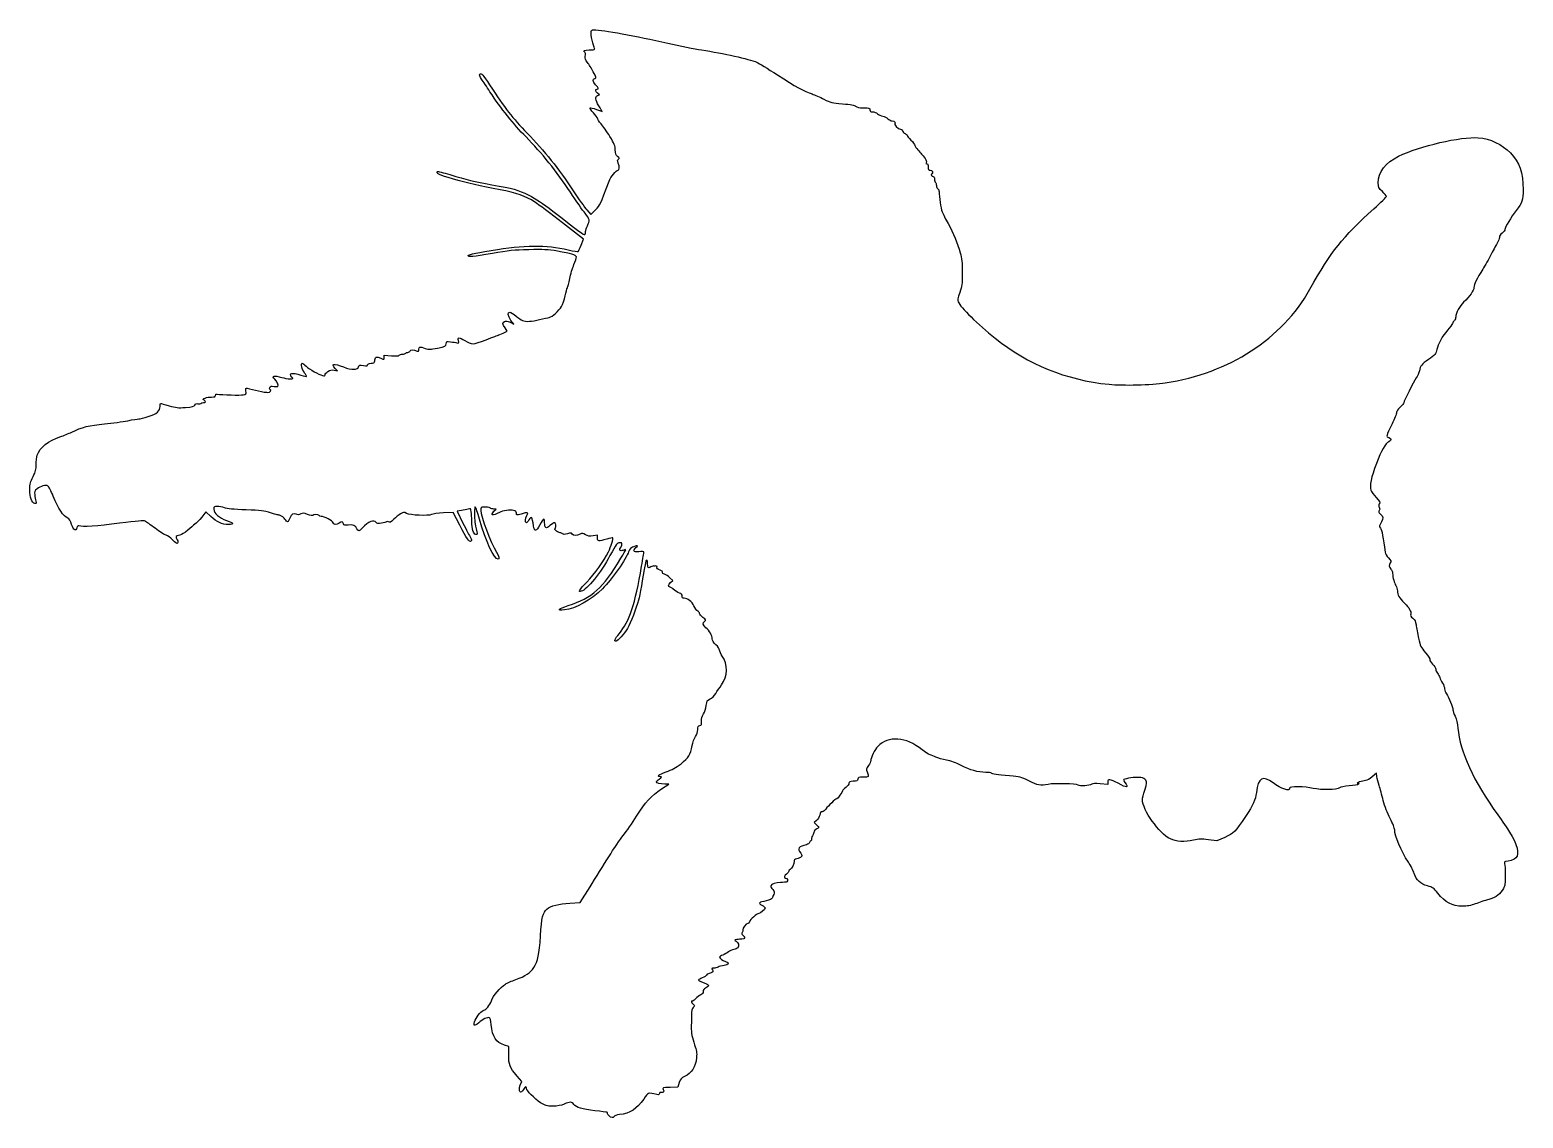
# Model space of a CAD drawing. Header units: centimetres. Extents: x -10.6 to 10.6, y -7.7 to 7.7.
import ezdxf

# ---------------------------------------------------------------- set-up
doc = ezdxf.new("R2010")
doc.units = ezdxf.units.CM
doc.header["$MEASUREMENT"] = 0
doc.layers.add('Camada 1', color=7, linetype='Continuous')

msp = doc.modelspace()

# ---------------------------------------------------------------- linework, layer by layer
at = {"layer": 'Camada 1'}
msp.add_open_spline([(-2.58818, 7.7166), (-2.62845, 7.71665), (-2.6302, 7.71448), (-2.6302, 7.66606), (-2.6302, 7.66606), (-2.6302, 7.63831), (-2.61851, 7.57864), (-2.60435, 7.53361), (-2.60435, 7.53361), (-2.59019, 7.48858), (-2.57855, 7.44728), (-2.57847, 7.44191), (-2.57847, 7.44191), (-2.57842, 7.43659), (-2.61337, 7.43225), (-2.65605, 7.43225), (-2.65605, 7.43225), (-2.72863, 7.43225), (-2.75236, 7.41974), (-2.71905, 7.39912), (-2.71905, 7.39912), (-2.71056, 7.39383), (-2.70783, 7.37184), (-2.71217, 7.34499), (-2.71217, 7.34499), (-2.71818, 7.30832), (-2.71243, 7.29109), (-2.6823, 7.25289), (-2.6823, 7.25289), (-2.66182, 7.22704), (-2.62428, 7.16751), (-2.59864, 7.12039), (-2.59864, 7.12039), (-2.55427, 7.03882), (-2.55311, 7.03445), (-2.57808, 7.02794), (-2.57808, 7.02794), (-2.61483, 7.01834), (-2.61073, 6.98815), (-2.56557, 6.93663), (-2.56557, 6.93663), (-2.52175, 6.88676), (-2.51842, 6.87644), (-2.54612, 6.87644), (-2.54612, 6.87644), (-2.57387, 6.87644), (-2.57001, 6.8457), (-2.53892, 6.81746), (-2.53892, 6.81746), (-2.53892, 6.81746), (-2.51225, 6.79365), (-2.51225, 6.79365), (-2.51225, 6.79365), (-2.51225, 6.79365), (-2.53892, 6.7836), (-2.53892, 6.7836), (-2.53892, 6.7836), (-2.57792, 6.76918), (-2.57226, 6.72433), (-2.52027, 6.63816), (-2.52027, 6.63816), (-2.49545, 6.59681), (-2.47503, 6.56162), (-2.47503, 6.55982), (-2.47503, 6.55982), (-2.47503, 6.55797), (-2.51083, 6.57056), (-2.5543, 6.5881), (-2.5543, 6.5881), (-2.59989, 6.60654), (-2.63817, 6.61525), (-2.64471, 6.60866), (-2.64471, 6.60866), (-2.6513, 6.60212), (-2.63143, 6.57336), (-2.59791, 6.54042), (-2.59791, 6.54042), (-2.56592, 6.50904), (-2.53968, 6.47382), (-2.53968, 6.46205), (-2.53968, 6.46205), (-2.53968, 6.4503), (-2.51722, 6.41506), (-2.48959, 6.38379), (-2.48959, 6.38379), (-2.46202, 6.35236), (-2.40572, 6.27139), (-2.36444, 6.20398), (-2.36444, 6.20398), (-2.30028, 6.09942), (-2.28872, 6.0714), (-2.28681, 6.01369), (-2.28681, 6.01369), (-2.28512, 5.95995), (-2.27824, 5.94096), (-2.25376, 5.92042), (-2.25376, 5.92042), (-2.22783, 5.89864), (-2.22606, 5.89245), (-2.24204, 5.88198), (-2.24204, 5.88198), (-2.25789, 5.87158), (-2.25844, 5.86227), (-2.24524, 5.82591), (-2.24524, 5.82591), (-2.22434, 5.7681), (-2.22516, 5.72614), (-2.24728, 5.72614), (-2.24728, 5.72614), (-2.27572, 5.72614), (-2.35309, 5.63197), (-2.37574, 5.56974), (-2.37574, 5.56974), (-2.49755, 5.23491), (-2.50001, 5.23001), (-2.56677, 5.16382), (-2.56677, 5.16382), (-2.56677, 5.16382), (-2.6318, 5.09918), (-2.6318, 5.09918), (-2.6318, 5.09918), (-2.6318, 5.09918), (-2.68916, 5.16178), (-2.68916, 5.16178), (-2.68916, 5.16178), (-2.72078, 5.19633), (-2.80854, 5.31844), (-2.88426, 5.4333), (-2.88426, 5.4333), (-3.08854, 5.74268), (-3.29473, 6.0012), (-3.53503, 6.24922), (-3.53503, 6.24922), (-3.74863, 6.46962), (-3.84906, 6.5986), (-4.06986, 6.93629), (-4.06986, 6.93629), (-4.16495, 7.08173), (-4.18855, 7.10724), (-4.20877, 7.08697), (-4.20877, 7.08697), (-4.2179, 7.07787), (-4.20999, 7.05588), (-4.18382, 7.01709), (-4.18382, 7.01709), (-4.16273, 6.98592), (-4.10897, 6.90525), (-4.06463, 6.8377), (-4.06463, 6.8377), (-3.90945, 6.60172), (-3.73049, 6.37743), (-3.55367, 6.19788), (-3.55367, 6.19788), (-3.33055, 5.97129), (-3.11748, 5.70591), (-2.92433, 5.41339), (-2.92433, 5.41339), (-2.84194, 5.28882), (-2.74806, 5.15412), (-2.71541, 5.11415), (-2.71541, 5.11415), (-2.64916, 5.03271), (-2.64479, 5.01041), (-2.68194, 4.93759), (-2.68194, 4.93759), (-2.69615, 4.9097), (-2.70779, 4.87242), (-2.70779, 4.85475), (-2.70779, 4.85475), (-2.70779, 4.83718), (-2.7138, 4.8189), (-2.72113, 4.8144), (-2.72113, 4.8144), (-2.73428, 4.80622), (-2.78156, 4.84102), (-3.17312, 5.14481), (-3.17312, 5.14481), (-3.31838, 5.25739), (-3.41265, 5.31938), (-3.51565, 5.37018), (-3.51565, 5.37018), (-3.67789, 5.45024), (-3.72647, 5.46405), (-4.03921, 5.51922), (-4.03921, 5.51922), (-4.2948, 5.56433), (-4.39261, 5.5878), (-4.635, 5.6622), (-4.635, 5.6622), (-4.72848, 5.69091), (-4.80849, 5.71091), (-4.81275, 5.70665), (-4.81275, 5.70665), (-4.83717, 5.68228), (-4.77608, 5.65289), (-4.59457, 5.60166), (-4.59457, 5.60166), (-4.38166, 5.54147), (-4.20682, 5.50186), (-3.91885, 5.44812), (-3.91885, 5.44812), (-3.6966, 5.40669), (-3.55328, 5.35541), (-3.42998, 5.27363), (-3.42998, 5.27363), (-3.37754, 5.23881), (-3.2004, 5.10649), (-3.03617, 4.97955), (-3.03617, 4.97955), (-3.03617, 4.97955), (-2.73767, 4.74894), (-2.73767, 4.74894), (-2.73767, 4.74894), (-2.73767, 4.74894), (-2.77244, 4.66208), (-2.77244, 4.66208), (-2.77244, 4.66208), (-2.79154, 4.6144), (-2.80967, 4.57276), (-2.81284, 4.56953), (-2.81284, 4.56953), (-2.81604, 4.56633), (-2.87936, 4.57805), (-2.95381, 4.59546), (-2.95381, 4.59546), (-3.2725, 4.66973), (-3.57918, 4.66764), (-4.04567, 4.58818), (-4.04567, 4.58818), (-4.31256, 4.54267), (-4.37526, 4.52804), (-4.37526, 4.51055), (-4.37526, 4.51055), (-4.37526, 4.48973), (-4.31083, 4.496), (-4.0303, 4.54489), (-4.0303, 4.54489), (-3.80458, 4.58429), (-3.72161, 4.59273), (-3.51566, 4.59781), (-3.51566, 4.59781), (-3.30444, 4.60305), (-3.24687, 4.60006), (-3.10484, 4.57603), (-3.10484, 4.57603), (-2.91233, 4.54338), (-2.84512, 4.5229), (-2.83946, 4.49441), (-2.83946, 4.49441), (-2.83726, 4.48311), (-2.85272, 4.43419), (-2.8738, 4.38577), (-2.8738, 4.38577), (-2.89489, 4.33735), (-2.9219, 4.24829), (-2.93399, 4.18789), (-2.93399, 4.18789), (-2.94611, 4.12741), (-2.96106, 4.0687), (-2.96712, 4.0574), (-2.96712, 4.0574), (-2.97318, 4.04597), (-2.98704, 3.99427), (-2.99779, 3.94265), (-2.99779, 3.94265), (-3.00856, 3.89108), (-3.03195, 3.8238), (-3.04991, 3.79319), (-3.04991, 3.79319), (-3.08875, 3.72694), (-3.17868, 3.64645), (-3.2244, 3.63727), (-3.2244, 3.63727), (-3.24237, 3.63365), (-3.30367, 3.61938), (-3.36053, 3.60536), (-3.36053, 3.60536), (-3.47229, 3.57779), (-3.55415, 3.57332), (-3.60326, 3.59202), (-3.60326, 3.59202), (-3.62041, 3.59848), (-3.66181, 3.62761), (-3.69544, 3.65663), (-3.69544, 3.65663), (-3.72899, 3.68568), (-3.76767, 3.70955), (-3.78151, 3.70955), (-3.78151, 3.70955), (-3.81948, 3.70955), (-3.81313, 3.65764), (-3.76735, 3.59438), (-3.76735, 3.59438), (-3.76735, 3.59438), (-3.72817, 3.5403), (-3.72817, 3.5403), (-3.72817, 3.5403), (-3.72817, 3.5403), (-3.78029, 3.56737), (-3.78029, 3.56737), (-3.78029, 3.56737), (-3.82082, 3.58806), (-3.83831, 3.59092), (-3.85818, 3.58028), (-3.85818, 3.58028), (-3.89186, 3.56226), (-3.89083, 3.54443), (-3.85172, 3.48693), (-3.85172, 3.48693), (-3.85172, 3.48693), (-3.81939, 3.43933), (-3.81939, 3.43933), (-3.81939, 3.43933), (-3.81939, 3.43933), (-3.87919, 3.41258), (-3.87919, 3.41258), (-3.87919, 3.41258), (-3.9121, 3.39811), (-3.94137, 3.38639), (-3.94422, 3.38639), (-3.94422, 3.38639), (-3.94713, 3.38639), (-4.026, 3.35665), (-4.11959, 3.32046), (-4.11959, 3.32046), (-4.30906, 3.24728), (-4.32477, 3.24654), (-4.42172, 3.308), (-4.42172, 3.308), (-4.50321, 3.35965), (-4.52308, 3.35957), (-4.5126, 3.30721), (-4.5126, 3.30721), (-4.50519, 3.27014), (-4.50688, 3.26768), (-4.53363, 3.2753), (-4.53363, 3.2753), (-4.54953, 3.27985), (-4.58967, 3.28713), (-4.62287, 3.29141), (-4.62287, 3.29141), (-4.68171, 3.29903), (-4.68335, 3.29813), (-4.68748, 3.26228), (-4.68748, 3.26228), (-4.69155, 3.22717), (-4.69682, 3.22487), (-4.80824, 3.20174), (-4.80824, 3.20174), (-4.91614, 3.17936), (-4.92886, 3.17875), (-4.98443, 3.19772), (-4.98443, 3.19772), (-5.06457, 3.225), (-5.0732, 3.2237), (-5.0732, 3.18438), (-5.0732, 3.18438), (-5.0732, 3.15758), (-5.07788, 3.15282), (-5.09585, 3.15967), (-5.09585, 3.15967), (-5.153, 3.18184), (-5.18925, 3.18253), (-5.19729, 3.16173), (-5.19729, 3.16173), (-5.20163, 3.15022), (-5.21613, 3.14077), (-5.2292, 3.14077), (-5.2292, 3.14077), (-5.24219, 3.14077), (-5.25627, 3.13492), (-5.26069, 3.12786), (-5.26069, 3.12786), (-5.26506, 3.12072), (-5.28546, 3.11487), (-5.30593, 3.11487), (-5.30593, 3.11487), (-5.32638, 3.11487), (-5.34736, 3.10807), (-5.35239, 3.09992), (-5.35239, 3.09992), (-5.35858, 3.08984), (-5.3934, 3.08775), (-5.46301, 3.09312), (-5.46301, 3.09312), (-5.46301, 3.09312), (-5.56445, 3.10114), (-5.56445, 3.10114), (-5.56445, 3.10114), (-5.56445, 3.10114), (-5.56445, 3.06883), (-5.56445, 3.06883), (-5.56445, 3.06883), (-5.56445, 3.03697), (-5.56485, 3.03692), (-5.61131, 3.05637), (-5.61131, 3.05637), (-5.67899, 3.0846), (-5.69158, 3.08153), (-5.69614, 3.03412), (-5.69614, 3.03412), (-5.69847, 3.01018), (-5.70103, 2.99941), (-5.71429, 2.99329), (-5.71429, 2.99329), (-5.72225, 2.98961), (-5.73416, 2.98752), (-5.75186, 2.98527), (-5.75186, 2.98527), (-5.78432, 2.98106), (-5.80247, 2.97257), (-5.80036, 2.9622), (-5.80036, 2.9622), (-5.79777, 2.94974), (-5.81227, 2.94786), (-5.85976, 2.9541), (-5.85976, 2.9541), (-5.91553, 2.96151), (-5.92315, 2.95968), (-5.92921, 2.93677), (-5.92921, 2.93677), (-5.94165, 2.88901), (-6.02438, 2.88766), (-6.14125, 2.93309), (-6.14125, 2.93309), (-6.28656, 2.98961), (-6.32588, 2.98206), (-6.2592, 2.91092), (-6.2592, 2.91092), (-6.2592, 2.91092), (-6.23007, 2.87983), (-6.23007, 2.87983), (-6.23007, 2.87983), (-6.23007, 2.87983), (-6.27777, 2.88867), (-6.27777, 2.88867), (-6.27777, 2.88867), (-6.31566, 2.89573), (-6.33384, 2.89195), (-6.36498, 2.8697), (-6.36498, 2.8697), (-6.38668, 2.85433), (-6.40456, 2.83316), (-6.40456, 2.82284), (-6.40456, 2.82284), (-6.40456, 2.80903), (-6.41382, 2.80617), (-6.44015, 2.81236), (-6.44015, 2.81236), (-6.49894, 2.82622), (-6.62716, 2.89891), (-6.67198, 2.94365), (-6.67198, 2.94365), (-6.69513, 2.9668), (-6.72069, 2.98561), (-6.72892, 2.98561), (-6.72892, 2.98561), (-6.75424, 2.98561), (-6.73212, 2.89703), (-6.69463, 2.84792), (-6.69463, 2.84792), (-6.67579, 2.82321), (-6.6632, 2.80051), (-6.66635, 2.79736), (-6.66635, 2.79736), (-6.66947, 2.79424), (-6.70575, 2.80342), (-6.74718, 2.81757), (-6.74718, 2.81757), (-6.87167, 2.86043), (-6.92739, 2.84789), (-6.87439, 2.78934), (-6.87439, 2.78934), (-6.85404, 2.76674), (-6.85547, 2.76584), (-6.90471, 2.76584), (-6.90471, 2.76584), (-6.9331, 2.76584), (-6.98493, 2.77428), (-7.01983, 2.78481), (-7.01983, 2.78481), (-7.12916, 2.81802), (-7.16916, 2.80799), (-7.11638, 2.76018), (-7.11638, 2.76018), (-7.0905, 2.73679), (-7.0614, 2.66937), (-7.07235, 2.65842), (-7.07235, 2.65842), (-7.07574, 2.65501), (-7.10106, 2.65509), (-7.12889, 2.65876), (-7.12889, 2.65876), (-7.16977, 2.66426), (-7.18141, 2.66122), (-7.18869, 2.64222), (-7.18869, 2.64222), (-7.19385, 2.6287), (-7.19181, 2.61671), (-7.18345, 2.61394), (-7.18345, 2.61394), (-7.15543, 2.6046), (-7.1834, 2.57198), (-7.21938, 2.57198), (-7.21938, 2.57198), (-7.25052, 2.57198), (-7.43237, 2.60987), (-7.50823, 2.63212), (-7.50823, 2.63212), (-7.52932, 2.63836), (-7.53157, 2.63315), (-7.5268, 2.59259), (-7.5268, 2.59259), (-7.52164, 2.54846), (-7.52373, 2.54592), (-7.56556, 2.53803), (-7.56556, 2.53803), (-7.60419, 2.53083), (-7.86528, 2.53808), (-7.93637, 2.54856), (-7.93637, 2.54856), (-7.95426, 2.55115), (-7.96188, 2.54562), (-7.96061, 2.52999), (-7.96061, 2.52999), (-7.95918, 2.51163), (-7.96905, 2.50726), (-8.01435, 2.50726), (-8.01435, 2.50726), (-8.04512, 2.50726), (-8.08679, 2.50086), (-8.10687, 2.49318), (-8.10687, 2.49318), (-8.14029, 2.48045), (-8.14137, 2.47815), (-8.12063, 2.46289), (-8.12063, 2.46289), (-8.08946, 2.44003), (-8.09227, 2.42976), (-8.12947, 2.42976), (-8.12947, 2.42976), (-8.14683, 2.42976), (-8.16463, 2.42397), (-8.16905, 2.41685), (-8.16905, 2.41685), (-8.17347, 2.40968), (-8.19061, 2.40738), (-8.20741, 2.41153), (-8.20741, 2.41153), (-8.2295, 2.41719), (-8.24157, 2.41227), (-8.25144, 2.39386), (-8.25144, 2.39386), (-8.26287, 2.37251), (-8.28435, 2.36685), (-8.38519, 2.35952), (-8.38519, 2.35952), (-8.49145, 2.35169), (-8.51785, 2.35444), (-8.61826, 2.38373), (-8.61826, 2.38373), (-8.68057, 2.40191), (-8.73439, 2.41688), (-8.73785, 2.41688), (-8.73785, 2.41688), (-8.74124, 2.41688), (-8.74425, 2.39802), (-8.74425, 2.37489), (-8.74425, 2.37489), (-8.74425, 2.30951), (-8.79254, 2.26789), (-8.91311, 2.22979), (-8.91311, 2.22979), (-8.97039, 2.21175), (-9.03045, 2.19714), (-9.04686, 2.19714), (-9.04686, 2.19714), (-9.06327, 2.19714), (-9.13449, 2.18537), (-9.20476, 2.17129), (-9.20476, 2.17129), (-9.27509, 2.15721), (-9.42259, 2.13726), (-9.53276, 2.12687), (-9.53276, 2.12687), (-9.74863, 2.1065), (-9.861, 2.07856), (-9.99808, 2.01011), (-9.99808, 2.01011), (-10.04436, 1.98704), (-10.11415, 1.95759), (-10.15318, 1.94508), (-10.15318, 1.94508), (-10.32754, 1.88925), (-10.45496, 1.78898), (-10.48685, 1.68243), (-10.48685, 1.68243), (-10.49524, 1.65462), (-10.50225, 1.59414), (-10.50225, 1.548), (-10.50225, 1.548), (-10.50225, 1.4772), (-10.50931, 1.45032), (-10.54747, 1.37711), (-10.54747, 1.37711), (-10.58774, 1.29985), (-10.59271, 1.27935), (-10.59271, 1.19084), (-10.59271, 1.19084), (-10.59271, 1.08294), (-10.56427, 1.00547), (-10.52162, 0.99703), (-10.52162, 0.99703), (-10.50236, 0.99322), (-10.5, 0.99838), (-10.50786, 1.02928), (-10.50786, 1.02928), (-10.51305, 1.04955), (-10.52045, 1.08998), (-10.52405, 1.11895), (-10.52405, 1.11895), (-10.52979, 1.16602), (-10.52598, 1.1752), (-10.49005, 1.20542), (-10.49005, 1.20542), (-10.44454, 1.24378), (-10.36609, 1.26358), (-10.33543, 1.24426), (-10.33543, 1.24426), (-10.32413, 1.23717), (-10.29087, 1.17227), (-10.26148, 1.10004), (-10.26148, 1.10004), (-10.18917, 0.92213), (-10.11583, 0.81125), (-10.05508, 0.78778), (-10.05508, 0.78778), (-10.03759, 0.78098), (-10.01828, 0.74997), (-9.9997, 0.69885), (-9.9997, 0.69885), (-9.96925, 0.61519), (-9.93993, 0.59709), (-9.92583, 0.65321), (-9.92583, 0.65321), (-9.91985, 0.67702), (-9.91149, 0.68409), (-9.8963, 0.67832), (-9.8963, 0.67832), (-9.85058, 0.6607), (-9.63989, 0.67438), (-9.31948, 0.71586), (-9.31948, 0.71586), (-9.06995, 0.74817), (-8.97674, 0.75587), (-8.95758, 0.74573), (-8.95758, 0.74573), (-8.94335, 0.73824), (-8.87974, 0.69268), (-8.81621, 0.64437), (-8.81621, 0.64437), (-8.7526, 0.596), (-8.6826, 0.55253), (-8.66103, 0.54777), (-8.66103, 0.54777), (-8.63817, 0.5428), (-8.59928, 0.5143), (-8.56729, 0.47953), (-8.56729, 0.47953), (-8.5266, 0.43519), (-8.50879, 0.42376), (-8.49784, 0.43471), (-8.49784, 0.43471), (-8.48697, 0.44558), (-8.489, 0.4577), (-8.50512, 0.48234), (-8.50512, 0.48234), (-8.53213, 0.52364), (-8.5243, 0.53711), (-8.46715, 0.5478), (-8.46715, 0.5478), (-8.43979, 0.55296), (-8.39532, 0.58032), (-8.35359, 0.61773), (-8.35359, 0.61773), (-8.31605, 0.65149), (-8.26985, 0.68904), (-8.25101, 0.70099), (-8.25101, 0.70099), (-8.23217, 0.71282), (-8.18902, 0.75772), (-8.15528, 0.80074), (-8.15528, 0.80074), (-8.15528, 0.80074), (-8.09392, 0.87863), (-8.09392, 0.87863), (-8.09392, 0.87863), (-8.09392, 0.87863), (-8.02521, 0.81365), (-8.02521, 0.81365), (-8.02521, 0.81365), (-7.93909, 0.73216), (-7.86643, 0.69845), (-7.77677, 0.69813), (-7.77677, 0.69813), (-7.68411, 0.69773), (-7.69419, 0.72147), (-7.80106, 0.75549), (-7.80106, 0.75549), (-7.90576, 0.78883), (-7.98161, 0.8559), (-7.98161, 0.9154), (-7.98161, 0.9154), (-7.98161, 0.95398), (-7.97902, 0.95596), (-7.93311, 0.95541), (-7.93311, 0.95541), (-7.90652, 0.95507), (-7.86143, 0.94588), (-7.83299, 0.9348), (-7.83299, 0.9348), (-7.79616, 0.92046), (-7.70684, 0.91215), (-7.52269, 0.90535), (-7.52269, 0.90535), (-7.32645, 0.89807), (-7.25025, 0.89003), (-7.20604, 0.87304), (-7.20604, 0.87304), (-7.17405, 0.86066), (-7.1246, 0.84597), (-7.09618, 0.83991), (-7.09618, 0.83991), (-7.078, 0.83597), (-7.06353, 0.83277), (-7.05133, 0.82943), (-7.05133, 0.82943), (-7.05133, 0.82943), (-7.01336, 0.81366), (-7.01336, 0.81366), (-7.01336, 0.81366), (-6.9992, 0.80488), (-6.98881, 0.79318), (-6.975, 0.77448), (-6.975, 0.77448), (-6.9595, 0.75347), (-6.94193, 0.73646), (-6.93582, 0.73646), (-6.93582, 0.73646), (-6.92971, 0.73646), (-6.91494, 0.75993), (-6.90351, 0.78856), (-6.90351, 0.78856), (-6.87996, 0.8474), (-6.85583, 0.8623), (-6.81384, 0.84312), (-6.81384, 0.84312), (-6.79275, 0.83359), (-6.77542, 0.83481), (-6.75039, 0.84796), (-6.75039, 0.84796), (-6.72012, 0.86389), (-6.70861, 0.86286), (-6.65146, 0.84034), (-6.65146, 0.84034), (-6.61235, 0.82489), (-6.58344, 0.81981), (-6.57873, 0.82735), (-6.57873, 0.82735), (-6.56854, 0.84389), (-6.49885, 0.84354), (-6.48867, 0.82701), (-6.48867, 0.82701), (-6.48425, 0.81987), (-6.47078, 0.81415), (-6.45875, 0.8141), (-6.45875, 0.8141), (-6.41671, 0.81381), (-6.29884, 0.74986), (-6.29196, 0.72361), (-6.29196, 0.72361), (-6.28392, 0.69287), (-6.24161, 0.68988), (-6.20515, 0.71755), (-6.20515, 0.71755), (-6.17025, 0.74388), (-6.15051, 0.74123), (-6.1421, 0.70903), (-6.1421, 0.70903), (-6.13562, 0.6844), (-6.12876, 0.68257), (-6.07625, 0.69046), (-6.07625, 0.69046), (-6.00815, 0.70065), (-5.96917, 0.68445), (-5.95182, 0.63873), (-5.95182, 0.63873), (-5.93632, 0.59772), (-5.92462, 0.59907), (-5.87829, 0.64643), (-5.87829, 0.64643), (-5.78405, 0.74282), (-5.71528, 0.77126), (-5.67996, 0.72879), (-5.67996, 0.72879), (-5.66678, 0.71286), (-5.64969, 0.71035), (-5.60405, 0.7171), (-5.60405, 0.7171), (-5.57166, 0.72178), (-5.53949, 0.73088), (-5.53296, 0.73723), (-5.53296, 0.73723), (-5.52587, 0.74411), (-5.51391, 0.74273), (-5.50343, 0.73403), (-5.50343, 0.73403), (-5.48957, 0.72247), (-5.47382, 0.73075), (-5.43112, 0.77208), (-5.43112, 0.77208), (-5.40125, 0.80092), (-5.3573, 0.83629), (-5.33301, 0.85079), (-5.33301, 0.85079), (-5.2911, 0.87577), (-5.28673, 0.87582), (-5.24898, 0.85563), (-5.24898, 0.85563), (-5.19797, 0.82843), (-4.93592, 0.81658), (-4.89306, 0.83952), (-4.89306, 0.83952), (-4.87742, 0.84788), (-4.80157, 0.85801), (-4.7246, 0.86212), (-4.7246, 0.86212), (-4.7246, 0.86212), (-4.58487, 0.8694), (-4.58487, 0.8694), (-4.58487, 0.8694), (-4.58487, 0.8694), (-4.49351, 0.68969), (-4.49351, 0.68969), (-4.49351, 0.68969), (-4.39514, 0.49572), (-4.35561, 0.44069), (-4.33201, 0.46424), (-4.33201, 0.46424), (-4.32159, 0.47464), (-4.3242, 0.48784), (-4.34085, 0.51356), (-4.34085, 0.51356), (-4.35344, 0.53295), (-4.4016, 0.62474), (-4.44793, 0.71718), (-4.44793, 0.71718), (-4.44793, 0.71718), (-4.53196, 0.88522), (-4.53196, 0.88522), (-4.53196, 0.88522), (-4.53196, 0.88522), (-4.4697, 0.89527), (-4.4697, 0.89527), (-4.4697, 0.89527), (-4.43549, 0.90077), (-4.39244, 0.90982), (-4.37358, 0.91588), (-4.37358, 0.91588), (-4.34167, 0.92615), (-4.33881, 0.92411), (-4.33162, 0.88029), (-4.33162, 0.88029), (-4.32731, 0.85457), (-4.32358, 0.79274), (-4.3231, 0.743), (-4.3231, 0.743), (-4.32209, 0.63441), (-4.30045, 0.56409), (-4.26656, 0.55758), (-4.26656, 0.55758), (-4.245, 0.55348), (-4.24349, 0.55824), (-4.25201, 0.59634), (-4.25201, 0.59634), (-4.27995, 0.72178), (-4.28384, 0.7516), (-4.28432, 0.85206), (-4.28432, 0.85206), (-4.28466, 0.91839), (-4.28017, 0.95646), (-4.27297, 0.949), (-4.27297, 0.949), (-4.26651, 0.94228), (-4.24024, 0.86417), (-4.21487, 0.77533), (-4.21487, 0.77533), (-4.12406, 0.45749), (-4.00656, 0.20656), (-3.94828, 0.20656), (-3.94828, 0.20656), (-3.92555, 0.20656), (-3.93516, 0.24397), (-3.97453, 0.30792), (-3.97453, 0.30792), (-4.0574, 0.44259), (-4.19427, 0.81036), (-4.19427, 0.89852), (-4.19427, 0.89852), (-4.19427, 0.93554), (-4.1893, 0.94371), (-4.16514, 0.94538), (-4.16514, 0.94538), (-4.11609, 0.94877), (-4.07222, 0.94226), (-4.05936, 0.92961), (-4.05936, 0.92961), (-4.05256, 0.92294), (-4.03084, 0.91749), (-4.01126, 0.91749), (-4.01126, 0.91749), (-4.01126, 0.91749), (-3.9756, 0.91752), (-3.9756, 0.91752), (-3.9756, 0.91752), (-3.9756, 0.91752), (-4.00799, 0.88521), (-4.00799, 0.88521), (-4.00799, 0.88521), (-4.06723, 0.82594), (-4.02881, 0.81811), (-3.93078, 0.86981), (-3.93078, 0.86981), (-3.8835, 0.89484), (-3.78028, 0.90934), (-3.72927, 0.89812), (-3.72927, 0.89812), (-3.69913, 0.89145), (-3.69001, 0.8824), (-3.69001, 0.85933), (-3.69001, 0.85933), (-3.69001, 0.82925), (-3.6898, 0.82919), (-3.6222, 0.84716), (-3.6222, 0.84716), (-3.5229, 0.87362), (-3.51777, 0.8724), (-3.54105, 0.82734), (-3.54105, 0.82734), (-3.56296, 0.78495), (-3.56759, 0.7236), (-3.54867, 0.7236), (-3.54867, 0.7236), (-3.542, 0.7236), (-3.52615, 0.74101), (-3.51356, 0.76231), (-3.51356, 0.76231), (-3.47599, 0.82592), (-3.46625, 0.8134), (-3.44688, 0.67796), (-3.44688, 0.67796), (-3.43442, 0.59086), (-3.41164, 0.59522), (-3.35721, 0.6945), (-3.35721, 0.6945), (-3.33279, 0.73892), (-3.30755, 0.7753), (-3.30101, 0.7753), (-3.30101, 0.7753), (-3.29455, 0.7753), (-3.28942, 0.75347), (-3.28932, 0.7268), (-3.28932, 0.7268), (-3.28898, 0.64367), (-3.27292, 0.63417), (-3.21341, 0.68198), (-3.21341, 0.68198), (-3.18497, 0.70484), (-3.15626, 0.72363), (-3.14959, 0.72363), (-3.14959, 0.72363), (-3.12988, 0.72363), (-3.12094, 0.66838), (-3.13742, 0.64846), (-3.13742, 0.64846), (-3.14954, 0.63391), (-3.14647, 0.62499), (-3.12252, 0.60565), (-3.12252, 0.60565), (-3.10593, 0.59226), (-3.08278, 0.58144), (-3.07082, 0.58144), (-3.07082, 0.58144), (-3.05886, 0.58144), (-3.04198, 0.57435), (-3.03367, 0.56604), (-3.03367, 0.56604), (-3.02211, 0.55456), (-3.00586, 0.55482), (-2.96456, 0.56728), (-2.96456, 0.56728), (-2.91749, 0.58144), (-2.90873, 0.58101), (-2.89873, 0.56318), (-2.89873, 0.56318), (-2.88442, 0.53759), (-2.83422, 0.53667), (-2.78684, 0.56122), (-2.78684, 0.56122), (-2.75432, 0.57802), (-2.74683, 0.57747), (-2.70813, 0.55394), (-2.70813, 0.55394), (-2.67365, 0.53298), (-2.65275, 0.52915), (-2.6023, 0.53611), (-2.6023, 0.53611), (-2.6023, 0.53611), (-2.53965, 0.545), (-2.53965, 0.545), (-2.53965, 0.545), (-2.53965, 0.545), (-2.53965, 0.50499), (-2.53965, 0.50499), (-2.53965, 0.50499), (-2.53965, 0.45636), (-2.5238, 0.45467), (-2.40884, 0.49052), (-2.40884, 0.49052), (-2.36402, 0.50438), (-2.32497, 0.51325), (-2.32195, 0.51023), (-2.32195, 0.51023), (-2.31129, 0.49957), (-2.34761, 0.38323), (-2.38421, 0.31076), (-2.38421, 0.31076), (-2.45094, 0.17852), (-2.58188, -0.00433), (-2.69115, -0.11794), (-2.69115, -0.11794), (-2.80056, -0.23158), (-2.81897, -0.26219), (-2.77116, -0.24954), (-2.77116, -0.24954), (-2.68715, -0.22761), (-2.49033, 0.01674), (-2.36238, 0.25777), (-2.36238, 0.25777), (-2.27681, 0.41898), (-2.2611, 0.43912), (-2.22101, 0.43912), (-2.22101, 0.43912), (-2.1855, 0.43912), (-2.18339, 0.42613), (-2.21048, 0.37369), (-2.21048, 0.37369), (-2.22776, 0.34035), (-2.2281, 0.33437), (-2.2117, 0.3281), (-2.2117, 0.3281), (-2.20135, 0.32408), (-2.18082, 0.32741), (-2.16606, 0.33535), (-2.16606, 0.33535), (-2.1513, 0.34326), (-2.13905, 0.34509), (-2.13905, 0.33972), (-2.13905, 0.33972), (-2.13905, 0.3344), (-2.16919, 0.2804), (-2.20604, 0.21978), (-2.20604, 0.21978), (-2.46803, -0.21117), (-2.60858, -0.3369), (-2.95661, -0.45189), (-2.95661, -0.45189), (-3.10028, -0.49949), (-3.12123, -0.52494), (-3.00823, -0.5142), (-3.00823, -0.5142), (-2.85231, -0.49936), (-2.63175, -0.37648), (-2.46822, -0.21363), (-2.46822, -0.21363), (-2.34244, -0.08848), (-2.12625, 0.21759), (-2.09854, 0.30985), (-2.09854, 0.30985), (-2.08407, 0.35843), (-2.07494, 0.36584), (-1.99072, 0.39354), (-1.99072, 0.39354), (-1.96699, 0.40129), (-1.96733, 0.39973), (-1.99395, 0.37124), (-1.99395, 0.37124), (-2.04218, 0.31994), (-2.03197, 0.30607), (-1.95156, 0.31274), (-1.95156, 0.31274), (-1.91245, 0.31594), (-1.88047, 0.3139), (-1.88047, 0.30832), (-1.88047, 0.30832), (-1.88047, 0.30268), (-1.8951, 0.21185), (-1.9132, 0.10668), (-1.9132, 0.10668), (-2.00647, -0.4355), (-2.08653, -0.67781), (-2.22832, -0.84693), (-2.22832, -0.84693), (-2.29478, -0.92641), (-2.30825, -0.95686), (-2.27592, -0.95686), (-2.27592, -0.95686), (-2.25293, -0.95686), (-2.16009, -0.85277), (-2.11519, -0.77618), (-2.11519, -0.77618), (-2.06669, -0.6936), (-1.98811, -0.49236), (-1.95885, -0.37671), (-1.95885, -0.37671), (-1.93832, -0.29564), (-1.90022, -0.09234), (-1.86027, 0.15161), (-1.86027, 0.15161), (-1.85074, 0.20971), (-1.82878, 0.20426), (-1.82878, 0.14399), (-1.82878, 0.14399), (-1.82878, 0.08181), (-1.81904, 0.07194), (-1.78192, 0.09623), (-1.78192, 0.09623), (-1.76573, 0.10692), (-1.74469, 0.11282), (-1.73506, 0.10917), (-1.73506, 0.10917), (-1.72969, 0.10705), (-1.72233, 0.10938), (-1.7141, 0.11406), (-1.7141, 0.11406), (-1.7141, 0.11406), (-1.69264, 0.10231), (-1.69264, 0.10231), (-1.69264, 0.10231), (-1.70346, 0.07651), (-1.68973, 0.05849), (-1.65142, 0.04855), (-1.65142, 0.04855), (-1.62298, 0.04122), (-1.61224, 0.03228), (-1.61713, 0.0195), (-1.61713, 0.0195), (-1.62189, 0.00699), (-1.61245, -0.00233), (-1.5876, -0.00836), (-1.5876, -0.00836), (-1.56739, -0.01328), (-1.53352, -0.03482), (-1.51209, -0.05646), (-1.51209, -0.05646), (-1.51209, -0.05646), (-1.47291, -0.09559), (-1.47291, -0.09559), (-1.47291, -0.09559), (-1.47291, -0.09559), (-1.50244, -0.12512), (-1.50244, -0.12512), (-1.50244, -0.12512), (-1.5375, -0.16023), (-1.53932, -0.17896), (-1.5089, -0.19055), (-1.5089, -0.19055), (-1.49639, -0.19518), (-1.47913, -0.20529), (-1.47048, -0.21275), (-1.47048, -0.21275), (-1.42381, -0.25328), (-1.41121, -0.26143), (-1.376, -0.27384), (-1.376, -0.27384), (-1.34769, -0.28363), (-1.33764, -0.29535), (-1.33764, -0.31821), (-1.33764, -0.31821), (-1.33764, -0.34173), (-1.33063, -0.34925), (-1.30851, -0.34925), (-1.30851, -0.34925), (-1.25898, -0.34936), (-1.20109, -0.39521), (-1.17198, -0.45712), (-1.17198, -0.45712), (-1.15674, -0.48964), (-1.13219, -0.52258), (-1.11782, -0.5302), (-1.11782, -0.5302), (-1.10353, -0.53793), (-1.09197, -0.55224), (-1.09197, -0.56216), (-1.09197, -0.56216), (-1.09197, -0.57211), (-1.07019, -0.5982), (-1.04352, -0.62026), (-1.04352, -0.62026), (-1.00034, -0.6563), (-0.99754, -0.66214), (-1.01767, -0.6736), (-1.01767, -0.6736), (-1.0514, -0.69289), (-1.04521, -0.73088), (-1.0023, -0.76692), (-1.0023, -0.76692), (-0.95073, -0.81034), (-0.91107, -0.87794), (-0.91102, -0.92284), (-0.91102, -0.92284), (-0.91102, -0.94967), (-0.8966, -0.97332), (-0.85937, -1.00735), (-0.85937, -1.00735), (-0.82751, -1.03632), (-0.80759, -1.06598), (-0.80759, -1.08448), (-0.80759, -1.08448), (-0.80759, -1.10096), (-0.79031, -1.13848), (-0.76923, -1.16801), (-0.76923, -1.16801), (-0.68692, -1.28392), (-0.69168, -1.45741), (-0.78013, -1.57809), (-0.78013, -1.57809), (-0.80603, -1.61333), (-0.843, -1.66776), (-0.86257, -1.6989), (-0.86257, -1.6989), (-0.88249, -1.7306), (-0.91774, -1.7646), (-0.94255, -1.77645), (-0.94255, -1.77645), (-0.98303, -1.79566), (-0.98753, -1.80381), (-0.99581, -1.87048), (-0.99581, -1.87048), (-1.00131, -1.91427), (-1.01772, -1.96192), (-1.03664, -1.98967), (-1.03664, -1.98967), (-1.0608, -2.0252), (-1.06704, -2.04912), (-1.06371, -2.09159), (-1.06371, -2.09159), (-1.05985, -2.14017), (-1.06315, -2.14805), (-1.08874, -2.15459), (-1.08874, -2.15459), (-1.1129, -2.16057), (-1.11779, -2.17052), (-1.11779, -2.2123), (-1.11779, -2.2123), (-1.11779, -2.24384), (-1.12948, -2.28125), (-1.14896, -2.3112), (-1.14896, -2.3112), (-1.16611, -2.33771), (-1.18701, -2.39433), (-1.19534, -2.4369), (-1.19534, -2.4369), (-1.22153, -2.56983), (-1.24678, -2.61078), (-1.35454, -2.69542), (-1.35454, -2.69542), (-1.42836, -2.75339), (-1.48149, -2.78279), (-1.56462, -2.81176), (-1.56462, -2.81176), (-1.67712, -2.85092), (-1.70461, -2.87325), (-1.65061, -2.88087), (-1.65061, -2.88087), (-1.62259, -2.88479), (-1.62325, -2.88629), (-1.66352, -2.91349), (-1.66352, -2.91349), (-1.68694, -2.92929), (-1.70487, -2.94752), (-1.7036, -2.95432), (-1.7036, -2.95432), (-1.70019, -2.9712), (-1.65291, -2.98345), (-1.58523, -2.98506), (-1.58523, -2.98506), (-1.58523, -2.98506), (-1.52946, -2.98628), (-1.52946, -2.98628), (-1.52946, -2.98628), (-1.52946, -2.98628), (-1.63048, -3.05364), (-1.63048, -3.05364), (-1.63048, -3.05364), (-1.77804, -3.15188), (-1.86157, -3.24247), (-1.98428, -3.43866), (-1.98428, -3.43866), (-2.04437, -3.5346), (-2.12938, -3.65758), (-2.17375, -3.71216), (-2.17375, -3.71216), (-2.21804, -3.76661), (-2.31062, -3.90332), (-2.37933, -4.01585), (-2.37933, -4.01585), (-2.4481, -4.12851), (-2.5675, -4.32065), (-2.64471, -4.44241), (-2.64471, -4.44241), (-2.64471, -4.44241), (-2.78531, -4.66387), (-2.78531, -4.66387), (-2.78531, -4.66387), (-2.78531, -4.66387), (-2.93075, -4.67316), (-2.93075, -4.67316), (-2.93075, -4.67316), (-3.08717, -4.68292), (-3.20444, -4.71396), (-3.25635, -4.75915), (-3.25635, -4.75915), (-3.31511, -4.81032), (-3.33117, -4.87602), (-3.34798, -5.13928), (-3.34798, -5.13928), (-3.36518, -5.4073), (-3.38328, -5.4929), (-3.44371, -5.58801), (-3.44371, -5.58801), (-3.49051, -5.66159), (-3.56433, -5.71086), (-3.69861, -5.75845), (-3.69861, -5.75845), (-3.7533, -5.7779), (-3.81907, -5.8069), (-3.84485, -5.82306), (-3.84485, -5.82306), (-3.91922, -5.87), (-4.02125, -5.9907), (-4.0444, -6.05857), (-4.0444, -6.05857), (-4.06562, -6.12088), (-4.12182, -6.19192), (-4.14984, -6.19192), (-4.14984, -6.19192), (-4.17582, -6.19192), (-4.24782, -6.27301), (-4.27467, -6.33249), (-4.27467, -6.33249), (-4.31079, -6.41245), (-4.28822, -6.42949), (-4.22371, -6.37125), (-4.22371, -6.37125), (-4.16868, -6.32146), (-4.10063, -6.28894), (-4.07351, -6.29942), (-4.07351, -6.29942), (-4.06189, -6.30376), (-4.05216, -6.33778), (-4.04636, -6.39467), (-4.04636, -6.39467), (-4.02752, -6.58107), (-3.98519, -6.64748), (-3.85975, -6.68926), (-3.85975, -6.68926), (-3.85975, -6.68926), (-3.79636, -6.71022), (-3.79636, -6.71022), (-3.79636, -6.71022), (-3.79636, -6.71022), (-3.798, -6.82936), (-3.798, -6.82936), (-3.798, -6.82936), (-3.8002, -6.96692), (-3.78631, -7.00137), (-3.67923, -7.1271), (-3.67923, -7.1271), (-3.67923, -7.1271), (-3.61502, -7.20301), (-3.61502, -7.20301), (-3.61502, -7.20301), (-3.61502, -7.20301), (-3.63521, -7.25796), (-3.63521, -7.25796), (-3.63521, -7.25796), (-3.66812, -7.34678), (-3.63262, -7.39224), (-3.58957, -7.31649), (-3.58957, -7.31649), (-3.56454, -7.27254), (-3.54792, -7.26667), (-3.54792, -7.30162), (-3.54792, -7.30162), (-3.54792, -7.33485), (-3.43661, -7.44748), (-3.34602, -7.50598), (-3.34602, -7.50598), (-3.27498, -7.5517), (-3.26384, -7.55511), (-3.17309, -7.5544), (-3.17309, -7.5544), (-3.10274, -7.55387), (-3.05895, -7.54612), (-3.01315, -7.52572), (-3.01315, -7.52572), (-2.93227, -7.48982), (-2.90451, -7.49048), (-2.87416, -7.52897), (-2.87416, -7.52897), (-2.83839, -7.57458), (-2.76116, -7.59824), (-2.57648, -7.62028), (-2.57648, -7.62028), (-2.48647, -7.63102), (-2.4094, -7.63957), (-2.40516, -7.63957), (-2.40516, -7.63957), (-2.40101, -7.63957), (-2.39749, -7.64666), (-2.39749, -7.65494), (-2.39749, -7.65494), (-2.39749, -7.66322), (-2.38789, -7.68079), (-2.37611, -7.6937), (-2.37611, -7.6937), (-2.35092, -7.72148), (-2.3125, -7.72463), (-2.30298, -7.69981), (-2.30298, -7.69981), (-2.29904, -7.68946), (-2.26726, -7.67917), (-2.22501, -7.67481), (-2.22501, -7.67481), (-2.08216, -7.65997), (-1.97609, -7.59168), (-1.88412, -7.45428), (-1.88412, -7.45428), (-1.81922, -7.35726), (-1.82499, -7.359), (-1.69621, -7.3888), (-1.69621, -7.3888), (-1.66798, -7.39534), (-1.6607, -7.39248), (-1.6607, -7.37467), (-1.6607, -7.37467), (-1.6607, -7.35861), (-1.65329, -7.35398), (-1.63482, -7.35887), (-1.63482, -7.35887), (-1.60191, -7.36744), (-1.59095, -7.35017), (-1.60857, -7.31722), (-1.60857, -7.31722), (-1.62169, -7.29275), (-1.61727, -7.29137), (-1.51041, -7.28772), (-1.51041, -7.28772), (-1.51041, -7.28772), (-1.39891, -7.28417), (-1.39891, -7.28417), (-1.39891, -7.28417), (-1.39891, -7.28417), (-1.3787, -7.22117), (-1.3787, -7.22117), (-1.3787, -7.22117), (-1.36155, -7.16717), (-1.35081, -7.15449), (-1.30597, -7.13462), (-1.30597, -7.13462), (-1.20291, -7.08903), (-1.14576, -6.99963), (-1.13473, -6.86644), (-1.13473, -6.86644), (-1.12875, -6.79394), (-1.13312, -6.76452), (-1.16222, -6.68306), (-1.16222, -6.68306), (-1.19625, -6.58794), (-1.21133, -6.50793), (-1.20908, -6.4311), (-1.20908, -6.4311), (-1.20839, -6.40959), (-1.20731, -6.34321), (-1.20662, -6.28317), (-1.20662, -6.28317), (-1.20554, -6.19131), (-1.2013, -6.17077), (-1.17995, -6.15355), (-1.17995, -6.15355), (-1.15487, -6.13312), (-1.1545, -6.1327), (-1.18117, -6.10862), (-1.18117, -6.10862), (-1.21191, -6.08087), (-1.21615, -6.06266), (-1.19122, -6.06266), (-1.19122, -6.06266), (-1.18177, -6.06266), (-1.16, -6.04755), (-1.14277, -6.02903), (-1.14277, -6.02903), (-1.12557, -6.01067), (-1.09522, -5.98712), (-1.0757, -5.97691), (-1.0757, -5.97691), (-1.05183, -5.96455), (-1.04019, -5.94833), (-1.04019, -5.92741), (-1.04019, -5.92741), (-1.04019, -5.90616), (-1.02876, -5.8905), (-1.00542, -5.87923), (-1.00542, -5.87923), (-0.96243, -5.8583), (-0.95269, -5.83232), (-0.98399, -5.82224), (-0.98399, -5.82224), (-1.03979, -5.80441), (-1.10475, -5.77379), (-1.10475, -5.76496), (-1.10475, -5.76496), (-1.10475, -5.75967), (-1.08136, -5.74565), (-1.05271, -5.73422), (-1.05271, -5.73422), (-1.024, -5.72279), (-0.99739, -5.70485), (-0.99331, -5.69421), (-0.99331, -5.69421), (-0.98916, -5.6836), (-0.97587, -5.6749), (-0.96378, -5.6749), (-0.96378, -5.6749), (-0.95174, -5.6749), (-0.93044, -5.66702), (-0.91698, -5.65709), (-0.91698, -5.65709), (-0.89602, -5.64185), (-0.89502, -5.63598), (-0.9097, -5.61828), (-0.9097, -5.61828), (-0.92478, -5.60008), (-0.92277, -5.59732), (-0.89237, -5.59732), (-0.89237, -5.59732), (-0.87316, -5.59732), (-0.84482, -5.59052), (-0.82929, -5.58197), (-0.82929, -5.58197), (-0.81379, -5.5734), (-0.77487, -5.56318), (-0.74282, -5.55937), (-0.74282, -5.55937), (-0.67342, -5.55093), (-0.66389, -5.52005), (-0.72464, -5.50031), (-0.72464, -5.50031), (-0.76859, -5.48605), (-0.80743, -5.4584), (-0.80743, -5.44102), (-0.80743, -5.44102), (-0.80743, -5.43491), (-0.78669, -5.42089), (-0.76137, -5.41025), (-0.76137, -5.41025), (-0.73613, -5.39967), (-0.7007, -5.37966), (-0.68266, -5.36551), (-0.68266, -5.36551), (-0.66456, -5.35122), (-0.63022, -5.33598), (-0.60627, -5.33151), (-0.60627, -5.33151), (-0.58238, -5.32699), (-0.5564, -5.31556), (-0.54851, -5.30603), (-0.54851, -5.30603), (-0.52652, -5.27965), (-0.53917, -5.23121), (-0.5723, -5.21475), (-0.5723, -5.21475), (-0.60162, -5.20022), (-0.6014, -5.19983), (-0.561, -5.19178), (-0.561, -5.19178), (-0.53848, -5.18726), (-0.50636, -5.18374), (-0.48999, -5.18374), (-0.48999, -5.18374), (-0.44604, -5.18374), (-0.43726, -5.15786), (-0.47216, -5.13162), (-0.47216, -5.13162), (-0.49679, -5.11299), (-0.49952, -5.10495), (-0.48674, -5.08958), (-0.48674, -5.08958), (-0.47804, -5.0791), (-0.47407, -5.06198), (-0.47825, -5.05122), (-0.47825, -5.05122), (-0.48635, -5.03013), (-0.43301, -4.96388), (-0.4079, -4.96388), (-0.4079, -4.96388), (-0.39964, -4.96388), (-0.38925, -4.9538), (-0.38451, -4.94128), (-0.38451, -4.94128), (-0.37083, -4.90522), (-0.27783, -4.82166), (-0.25124, -4.82166), (-0.25124, -4.82166), (-0.22782, -4.82166), (-0.16118, -4.76155), (-0.16118, -4.74057), (-0.16118, -4.74057), (-0.16118, -4.73485), (-0.18206, -4.718), (-0.20764, -4.70289), (-0.20764, -4.70289), (-0.26201, -4.67093), (-0.25474, -4.66381), (-0.14425, -4.64127), (-0.14425, -4.64127), (-0.09446, -4.63092), (-0.06675, -4.61828), (-0.06263, -4.60399), (-0.06263, -4.60399), (-0.05916, -4.59214), (-0.04882, -4.56764), (-0.03964, -4.54941), (-0.03964, -4.54941), (-0.02459, -4.51975), (-0.02601, -4.51216), (-0.05372, -4.48004), (-0.05372, -4.48004), (-0.07079, -4.46017), (-0.08269, -4.4376), (-0.07999, -4.42956), (-0.07999, -4.42956), (-0.07107, -4.40249), (-0.01326, -4.38262), (0.05857, -4.38223), (0.05857, -4.38223), (0.09765, -4.38207), (0.13789, -4.37678), (0.14776, -4.37054), (0.14776, -4.37054), (0.17006, -4.35638), (0.1571, -4.3176), (0.13001, -4.3176), (0.13001, -4.3176), (0.09934, -4.3176), (0.10665, -4.28413), (0.14252, -4.26074), (0.14252, -4.26074), (0.16027, -4.24907), (0.17485, -4.23164), (0.17485, -4.22198), (0.17485, -4.22198), (0.17485, -4.21219), (0.18334, -4.20116), (0.19342, -4.19732), (0.19342, -4.19732), (0.21681, -4.18835), (0.25245, -4.11228), (0.2488, -4.07924), (0.2488, -4.07924), (0.24676, -4.06045), (0.25684, -4.05228), (0.28963, -4.04535), (0.28963, -4.04535), (0.31339, -4.04035), (0.34117, -4.02768), (0.35138, -4.01746), (0.35138, -4.01746), (0.36731, -4.00153), (0.36609, -3.99476), (0.34334, -3.96576), (0.34334, -3.96576), (0.29246, -3.90125), (0.31312, -3.87093), (0.42526, -3.84469), (0.42526, -3.84469), (0.44582, -3.83977), (0.46553, -3.82508), (0.46894, -3.81191), (0.46894, -3.81191), (0.47233, -3.79871), (0.4805, -3.78767), (0.48675, -3.78767), (0.48675, -3.78767), (0.49302, -3.78767), (0.49807, -3.77351), (0.49807, -3.75613), (0.49807, -3.75613), (0.49807, -3.73885), (0.50363, -3.72142), (0.51016, -3.71734), (0.51016, -3.71734), (0.51669, -3.71326), (0.52596, -3.69218), (0.53085, -3.67051), (0.53085, -3.67051), (0.5363, -3.64551), (0.55056, -3.62672), (0.5703, -3.61923), (0.5703, -3.61923), (0.60946, -3.60436), (0.60922, -3.59978), (0.56784, -3.56137), (0.56784, -3.56137), (0.56784, -3.56137), (0.53397, -3.53036), (0.53397, -3.53036), (0.53397, -3.53036), (0.53397, -3.53036), (0.56868, -3.50044), (0.56868, -3.50044), (0.56868, -3.50044), (0.58773, -3.48409), (0.60773, -3.45046), (0.61273, -3.42572), (0.61273, -3.42572), (0.61956, -3.39251), (0.62919, -3.3795), (0.6503, -3.37648), (0.6503, -3.37648), (0.6661, -3.37415), (0.68922, -3.35703), (0.70171, -3.33841), (0.70171, -3.33841), (0.73219, -3.29269), (0.8367, -3.19313), (0.85437, -3.19313), (0.85437, -3.19313), (0.86773, -3.19313), (0.93753, -3.09703), (0.93753, -3.07867), (0.93753, -3.07867), (0.93753, -3.07407), (0.95793, -3.0542), (0.98283, -3.03435), (0.98283, -3.03435), (1.0076, -3.01448), (1.02802, -2.98725), (1.02802, -2.97365), (1.02802, -2.97365), (1.02802, -2.95349), (1.03903, -2.94833), (1.08935, -2.94505), (1.08935, -2.94505), (1.14052, -2.9418), (1.15155, -2.93666), (1.15483, -2.91391), (1.15483, -2.91391), (1.15835, -2.88957), (1.16676, -2.88684), (1.23238, -2.88806), (1.23238, -2.88806), (1.31292, -2.88967), (1.31591, -2.88547), (1.28612, -2.81173), (1.28612, -2.81173), (1.2721, -2.77691), (1.27387, -2.7672), (1.30432, -2.72246), (1.30432, -2.72246), (1.32295, -2.69484), (1.33819, -2.66478), (1.33819, -2.65539), (1.33819, -2.65539), (1.33819, -2.6121), (1.39481, -2.49376), (1.43587, -2.45142), (1.43587, -2.45142), (1.58814, -2.29471), (1.83589, -2.31251), (2.06529, -2.49661), (2.06529, -2.49661), (2.10892, -2.53172), (2.15996, -2.56424), (2.17795, -2.56858), (2.17795, -2.56858), (2.19615, -2.57295), (2.23399, -2.58819), (2.26241, -2.60247), (2.26241, -2.60247), (2.29085, -2.61673), (2.35779, -2.6361), (2.41113, -2.64533), (2.41113, -2.64533), (2.47781, -2.65689), (2.54324, -2.68044), (2.62065, -2.72084), (2.62065, -2.72084), (2.74638, -2.78643), (2.85904, -2.81786), (2.96924, -2.81829), (2.96924, -2.81829), (3.00977, -2.8184), (3.04623, -2.82358), (3.05004, -2.82996), (3.05004, -2.82996), (3.05986, -2.84562), (3.12653, -2.85539), (3.30745, -2.86872), (3.30745, -2.86872), (3.45387, -2.87936), (3.4658, -2.88261), (3.58174, -2.94058), (3.58174, -2.94058), (3.7084, -3.00384), (3.74377, -3.00995), (3.85222, -2.989), (3.85222, -2.989), (3.9449, -2.97119), (4.25402, -2.97852), (4.27891, -2.99924), (4.27891, -2.99924), (4.3023, -3.01869), (4.44465, -3.00985), (4.47198, -2.98712), (4.47198, -2.98712), (4.48381, -2.97717), (4.52368, -2.97556), (4.5943, -2.98138), (4.5943, -2.98138), (4.5943, -2.98138), (4.69905, -2.98982), (4.69905, -2.98982), (4.69905, -2.98982), (4.69905, -2.98982), (4.69905, -2.95595), (4.69905, -2.95595), (4.69905, -2.95595), (4.69905, -2.90737), (4.73278, -2.91121), (4.846, -2.97336), (4.846, -2.97336), (4.97377, -3.04342), (5.00086, -3.03964), (4.94424, -2.96002), (4.94424, -2.96002), (4.91865, -2.92412), (4.91865, -2.92327), (4.94289, -2.91552), (4.94289, -2.91552), (5.00192, -2.89676), (5.12193, -2.88396), (5.16792, -2.89131), (5.16792, -2.89131), (5.2011, -2.8966), (5.22478, -2.91023), (5.23867, -2.93132), (5.23867, -2.93132), (5.25812, -2.96111), (5.25746, -2.96942), (5.22491, -3.06901), (5.22491, -3.06901), (5.20586, -3.12738), (5.19022, -3.18942), (5.19065, -3.20683), (5.19065, -3.20683), (5.19253, -3.35198), (5.4293, -3.68263), (5.58887, -3.76301), (5.58887, -3.76301), (5.6702, -3.80399), (5.79403, -3.81064), (5.91595, -3.78084), (5.91595, -3.78084), (5.99866, -3.76055), (6.02263, -3.75988), (6.12738, -3.7743), (6.12738, -3.7743), (6.12738, -3.7743), (6.24575, -3.79049), (6.24575, -3.79049), (6.24575, -3.79049), (6.24575, -3.79049), (6.36002, -3.74083), (6.36002, -3.74083), (6.36002, -3.74083), (6.48736, -3.68545), (6.5116, -3.66071), (6.65405, -3.44516), (6.65405, -3.44516), (6.76737, -3.27363), (6.79486, -3.21307), (6.8083, -3.103), (6.8083, -3.103), (6.83404, -2.89414), (6.89892, -2.85725), (7.04505, -2.96883), (7.04505, -2.96883), (7.15213, -3.05061), (7.2999, -3.09729), (7.27894, -3.04273), (7.27894, -3.04273), (7.26902, -3.01701), (7.50206, -3.01892), (7.6162, -3.04556), (7.6162, -3.04556), (7.72685, -3.07154), (7.95415, -3.06678), (7.98902, -3.03781), (7.98902, -3.03781), (8.00331, -3.02598), (8.05527, -3.01551), (8.12711, -3.01048), (8.12711, -3.01048), (8.19077, -3.00598), (8.24929, -2.99574), (8.25718, -2.98778), (8.25718, -2.98778), (8.26808, -2.97704), (8.26509, -2.97307), (8.24631, -2.97212), (8.24631, -2.97212), (8.21268, -2.97019), (8.31518, -2.93701), (8.35815, -2.93579), (8.35815, -2.93579), (8.37828, -2.9351), (8.41641, -2.9133), (8.4515, -2.88242), (8.4515, -2.88242), (8.4515, -2.88242), (8.51095, -2.83032), (8.51095, -2.83032), (8.51095, -2.83032), (8.51095, -2.83032), (8.5187, -2.87916), (8.5187, -2.87916), (8.5187, -2.87916), (8.52304, -2.90609), (8.53746, -2.96298), (8.55079, -3.00555), (8.55079, -3.00555), (8.56428, -3.04828), (8.59027, -3.1435), (8.60876, -3.21724), (8.60876, -3.21724), (8.6308, -3.30556), (8.66401, -3.39329), (8.70644, -3.47412), (8.70644, -3.47412), (8.74181, -3.54162), (8.77068, -3.61263), (8.77068, -3.6325), (8.77068, -3.6325), (8.77068, -3.72762), (8.85664, -3.93084), (8.96454, -4.09142), (8.96454, -4.09142), (8.99801, -4.14108), (9.03566, -4.21387), (9.04849, -4.25292), (9.04849, -4.25292), (9.08061, -4.35031), (9.13501, -4.40132), (9.23597, -4.4295), (9.23597, -4.4295), (9.30997, -4.45003), (9.32252, -4.45929), (9.38183, -4.53319), (9.38183, -4.53319), (9.4915, -4.67006), (9.58127, -4.71713), (9.73367, -4.71739), (9.73367, -4.71739), (9.7987, -4.71768), (9.84961, -4.70829), (9.91462, -4.68477), (9.91462, -4.68477), (9.96444, -4.66665), (10.05136, -4.6377), (10.10811, -4.62016), (10.10811, -4.62016), (10.22077, -4.58531), (10.26892, -4.54899), (10.31247, -4.46628), (10.31247, -4.46628), (10.33507, -4.42342), (10.33996, -4.39119), (10.34038, -4.2788), (10.34038, -4.2788), (10.34078, -4.20411), (10.33641, -4.12995), (10.3307, -4.11402), (10.3307, -4.11402), (10.32231, -4.0906), (10.32472, -4.08489), (10.34364, -4.08489), (10.34364, -4.08489), (10.38867, -4.08476), (10.46582, -4.05711), (10.49072, -4.03237), (10.49072, -4.03237), (10.54448, -3.97863), (10.50993, -3.83851), (10.40013, -3.66473), (10.40013, -3.66473), (10.37018, -3.61713), (10.29483, -3.50746), (10.23305, -3.42121), (10.23305, -3.42121), (9.8861, -2.93819), (9.6978, -2.528), (9.6679, -2.19127), (9.6679, -2.19127), (9.66216, -2.12676), (9.64705, -2.0635), (9.62827, -2.02323), (9.62827, -2.02323), (9.61181, -1.98756), (9.59808, -1.94526), (9.59795, -1.92904), (9.59795, -1.92904), (9.59795, -1.89192), (9.54024, -1.75367), (9.50516, -1.70605), (9.50516, -1.70605), (9.49042, -1.68631), (9.47849, -1.65356), (9.47875, -1.63342), (9.47875, -1.63342), (9.47901, -1.61326), (9.46568, -1.57624), (9.44935, -1.55135), (9.44935, -1.55135), (9.43289, -1.52648), (9.41535, -1.49161), (9.41019, -1.4738), (9.41019, -1.4738), (9.4049, -1.45597), (9.38979, -1.42779), (9.37669, -1.4108), (9.37669, -1.4108), (9.36335, -1.39376), (9.35235, -1.3686), (9.35235, -1.3546), (9.35235, -1.3546), (9.35235, -1.34071), (9.33248, -1.30888), (9.30787, -1.28441), (9.30787, -1.28441), (9.28268, -1.25909), (9.26649, -1.23215), (9.2703, -1.22184), (9.2703, -1.22184), (9.27435, -1.21123), (9.24744, -1.16794), (9.20691, -1.12035), (9.20691, -1.12035), (9.14227, -1.04412), (9.13455, -1.02783), (9.10962, -0.91622), (9.10962, -0.91622), (9.09478, -0.84984), (9.07874, -0.76456), (9.07411, -0.72686), (9.07411, -0.72686), (9.06731, -0.67188), (9.05831, -0.65283), (9.02839, -0.63079), (9.02839, -0.63079), (9.00061, -0.61026), (8.99272, -0.5961), (8.99817, -0.57475), (8.99817, -0.57475), (9.00793, -0.53557), (8.97814, -0.48318), (8.90644, -0.41394), (8.90644, -0.41394), (8.83421, -0.34425), (8.80944, -0.30062), (8.80944, -0.24305), (8.80944, -0.24305), (8.80944, -0.21937), (8.79978, -0.1859), (8.78806, -0.16902), (8.78806, -0.16902), (8.76438, -0.13531), (8.74234, -0.05348), (8.74152, 0.0046), (8.74152, 0.0046), (8.74126, 0.02513), (8.73065, 0.05275), (8.71731, 0.06601), (8.71731, 0.06601), (8.68926, 0.09406), (8.68683, 0.11909), (8.70887, 0.15451), (8.70887, 0.15451), (8.7225, 0.17642), (8.71895, 0.186), (8.6818, 0.22431), (8.6818, 0.22431), (8.65828, 0.24865), (8.63709, 0.28479), (8.6346, 0.30511), (8.6346, 0.30511), (8.61068, 0.50252), (8.58645, 0.62838), (8.56875, 0.64809), (8.56875, 0.64809), (8.54795, 0.67103), (8.54877, 0.67619), (8.58373, 0.73649), (8.58373, 0.73649), (8.6108, 0.78356), (8.60715, 0.81123), (8.56875, 0.84674), (8.56875, 0.84674), (8.54129, 0.87225), (8.53745, 0.88177), (8.55012, 0.89688), (8.55012, 0.89688), (8.56171, 0.91069), (8.56171, 0.92265), (8.55136, 0.9421), (8.55136, 0.9421), (8.54099, 0.96149), (8.54128, 0.97504), (8.55258, 0.99301), (8.55258, 0.99301), (8.56578, 1.01415), (8.55978, 1.02592), (8.50768, 1.0803), (8.50768, 1.0803), (8.47463, 1.11478), (8.44116, 1.16253), (8.43338, 1.18608), (8.43338, 1.18608), (8.41258, 1.24902), (8.43653, 1.36391), (8.51178, 1.56295), (8.51178, 1.56295), (8.58049, 1.74485), (8.6414, 1.85113), (8.68902, 1.87275), (8.68902, 1.87275), (8.72876, 1.89085), (8.72701, 1.92064), (8.68577, 1.93098), (8.68577, 1.93098), (8.64455, 1.94133), (8.64714, 1.95268), (8.73271, 2.12608), (8.73271, 2.12608), (8.76779, 2.19717), (8.79653, 2.26874), (8.79653, 2.28528), (8.79653, 2.28528), (8.79653, 2.30391), (8.81582, 2.33264), (8.8482, 2.36153), (8.8482, 2.36153), (8.87664, 2.38712), (8.89993, 2.41614), (8.89993, 2.42574), (8.89993, 2.42574), (8.89993, 2.45106), (9.0387, 2.72549), (9.07762, 2.77719), (9.07762, 2.77719), (9.09582, 2.80127), (9.11569, 2.8476), (9.12167, 2.87985), (9.12167, 2.87985), (9.13448, 2.94883), (9.15353, 2.97216), (9.24904, 3.03741), (9.24904, 3.03741), (9.33963, 3.09938), (9.36003, 3.12327), (9.3704, 3.18116), (9.3704, 3.18116), (9.38374, 3.25485), (9.45187, 3.38002), (9.51949, 3.45424), (9.51949, 3.45424), (9.55352, 3.49152), (9.58537, 3.53459), (9.59027, 3.55002), (9.59027, 3.55002), (9.59516, 3.56534), (9.60739, 3.585), (9.61776, 3.59362), (9.61776, 3.59362), (9.62811, 3.60227), (9.63665, 3.62458), (9.63681, 3.64328), (9.63681, 3.64328), (9.63681, 3.69554), (9.69285, 3.80145), (9.74659, 3.85172), (9.74659, 3.85172), (9.83353, 3.93303), (9.89531, 4.01949), (9.89531, 4.06016), (9.89531, 4.06016), (9.89531, 4.10405), (9.93886, 4.19507), (10.0199, 4.32107), (10.0199, 4.32107), (10.05123, 4.36962), (10.10536, 4.46561), (10.1405, 4.5344), (10.1405, 4.5344), (10.17529, 4.60319), (10.21585, 4.67706), (10.23056, 4.69842), (10.23056, 4.69842), (10.24495, 4.71969), (10.2572, 4.75284), (10.2572, 4.77195), (10.2572, 4.77195), (10.2572, 4.79563), (10.26945, 4.81521), (10.29586, 4.83413), (10.29586, 4.83413), (10.31734, 4.84932), (10.33478, 4.87175), (10.33478, 4.88379), (10.33478, 4.88379), (10.33478, 4.91353), (10.4232, 5.06297), (10.4948, 5.15401), (10.4948, 5.15401), (10.57941, 5.26196), (10.59301, 5.30345), (10.59275, 5.45087), (10.59275, 5.45087), (10.59246, 5.68926), (10.53967, 5.84232), (10.41394, 5.97035), (10.41394, 5.97035), (10.29207, 6.09449), (10.12578, 6.17286), (9.95544, 6.18606), (9.95544, 6.18606), (9.71245, 6.20498), (9.12224, 6.06803), (8.82673, 5.92436), (8.82673, 5.92436), (8.64112, 5.834), (8.53828, 5.6996), (8.53802, 5.54585), (8.53802, 5.54585), (8.53786, 5.47925), (8.54098, 5.47285), (8.59623, 5.4215), (8.59623, 5.4215), (8.62809, 5.39165), (8.65433, 5.36141), (8.65433, 5.35403), (8.65433, 5.35403), (8.65433, 5.34662), (8.57435, 5.26804), (8.4765, 5.17954), (8.4765, 5.17954), (8.02425, 4.76973), (7.87346, 4.57952), (7.56898, 4.0368), (7.56898, 4.0368), (7.17266, 3.33026), (6.42855, 2.84916), (5.51319, 2.70737), (5.51319, 2.70737), (5.3261, 2.6784), (4.91002, 2.66805), (4.71753, 2.68766), (4.71753, 2.68766), (4.10444, 2.74984), (3.5681, 2.96672), (3.10251, 3.34073), (3.10251, 3.34073), (2.85407, 3.54052), (2.61356, 3.77713), (2.57652, 3.85823), (2.57652, 3.85823), (2.56617, 3.88109), (2.5712, 3.90924), (2.60007, 3.98912), (2.60007, 3.98912), (2.6342, 4.08347), (2.63695, 4.10416), (2.63613, 4.27185), (2.63613, 4.27185), (2.63531, 4.41369), (2.62901, 4.47423), (2.60782, 4.5522), (2.60782, 4.5522), (2.56919, 4.69288), (2.51066, 4.83385), (2.43491, 4.96828), (2.43491, 4.96828), (2.39901, 5.03194), (2.36075, 5.10774), (2.35014, 5.13671), (2.35014, 5.13671), (2.33106, 5.18767), (2.30715, 5.34502), (2.30685, 5.4195), (2.30685, 5.4195), (2.30672, 5.43937), (2.29817, 5.45911), (2.2878, 5.4631), (2.2878, 5.4631), (2.27745, 5.4671), (2.26875, 5.48649), (2.26875, 5.5067), (2.26875, 5.5067), (2.26875, 5.52689), (2.26303, 5.5471), (2.25597, 5.55152), (2.25597, 5.55152), (2.24877, 5.55594), (2.2429, 5.57671), (2.2429, 5.59758), (2.2429, 5.59758), (2.2429, 5.62208), (2.23639, 5.6356), (2.22441, 5.6356), (2.22441, 5.6356), (2.1983, 5.6356), (2.1847, 5.66206), (2.20457, 5.67431), (2.20457, 5.67431), (2.22825, 5.68894), (2.2097, 5.72609), (2.17869, 5.72609), (2.17869, 5.72609), (2.15734, 5.72609), (2.15258, 5.73445), (2.15258, 5.77125), (2.15258, 5.77125), (2.15258, 5.80528), (2.14713, 5.81649), (2.13067, 5.81649), (2.13067, 5.81649), (2.11408, 5.81649), (2.11202, 5.82017), (2.12347, 5.83144), (2.12347, 5.83144), (2.13868, 5.8466), (2.11614, 5.88946), (2.05952, 5.95217), (2.05952, 5.95217), (2.04687, 5.96646), (2.02145, 5.99477), (2.00306, 6.01525), (2.00306, 6.01525), (1.9847, 6.03573), (1.96726, 6.06364), (1.9647, 6.07751), (1.9647, 6.07751), (1.96211, 6.09132), (1.93597, 6.12553), (1.90742, 6.15345), (1.90742, 6.15345), (1.87858, 6.18126), (1.85516, 6.20999), (1.85516, 6.21727), (1.85516, 6.21727), (1.85516, 6.22455), (1.8413, 6.23693), (1.82412, 6.24476), (1.82412, 6.24476), (1.807, 6.25249), (1.78999, 6.27013), (1.7866, 6.28352), (1.7866, 6.28352), (1.78303, 6.29686), (1.77054, 6.30776), (1.75869, 6.30776), (1.75869, 6.30776), (1.73107, 6.30776), (1.65595, 6.38121), (1.67664, 6.38817), (1.67664, 6.38817), (1.70164, 6.39653), (1.67473, 6.42407), (1.64153, 6.42407), (1.64153, 6.42407), (1.62438, 6.42407), (1.59719, 6.43788), (1.58086, 6.45476), (1.58086, 6.45476), (1.56467, 6.47161), (1.53186, 6.48879), (1.50821, 6.49312), (1.50821, 6.49312), (1.4845, 6.49754), (1.4505, 6.51318), (1.4323, 6.52746), (1.4323, 6.52746), (1.41404, 6.54175), (1.38274, 6.55331), (1.36234, 6.55331), (1.36234, 6.55331), (1.33268, 6.55331), (1.32519, 6.55897), (1.32519, 6.58244), (1.32519, 6.58244), (1.32519, 6.60972), (1.31974, 6.61149), (1.23595, 6.61149), (1.23595, 6.61149), (1.17105, 6.61149), (1.14028, 6.61726), (1.12289, 6.63292), (1.12289, 6.63292), (1.10519, 6.64872), (1.05621, 6.65795), (0.93744, 6.66721), (0.93744, 6.66721), (0.78546, 6.67917), (0.76967, 6.6829), (0.67333, 6.73264), (0.67333, 6.73264), (0.61676, 6.76174), (0.54128, 6.79524), (0.50521, 6.80699), (0.50521, 6.80699), (0.39443, 6.84326), (0.26981, 6.9119), (0.012, 7.07843), (0.012, 7.07843), (-0.12413, 7.16646), (-0.25515, 7.2466), (-0.27923, 7.2566), (-0.27923, 7.2566), (-0.39575, 7.30518), (-0.74603, 7.38315), (-1.06367, 7.43152), (-1.06367, 7.43152), (-1.15836, 7.44594), (-1.3736, 7.48946), (-1.54198, 7.52804), (-1.54198, 7.52804), (-1.99218, 7.63117), (-2.46486, 7.71639), (-2.58818, 7.7166), (-2.58818, 7.7166), (-2.58818, 7.7166), (-2.58818, 7.7166), (-2.58818, 7.7166)], degree=3, knots=[0, 0, 0, 0, 0.00162075, 0.00162075, 0.00162075, 0.00162075, 0.00324149, 0.00324149, 0.00324149, 0.00324149, 0.00486224, 0.00486224, 0.00486224, 0.00486224, 0.00648298, 0.00648298, 0.00648298, 0.00648298, 0.00810373, 0.00810373, 0.00810373, 0.00810373, 0.00972447, 0.00972447, 0.00972447, 0.00972447, 0.01134522, 0.01134522, 0.01134522, 0.01134522, 0.01296596, 0.01296596, 0.01296596, 0.01296596, 0.01458671, 0.01458671, 0.01458671, 0.01458671, 0.01620746, 0.01620746, 0.01620746, 0.01620746, 0.0178282, 0.0178282, 0.0178282, 0.0178282, 0.01944895, 0.01944895, 0.01944895, 0.01944895, 0.02106969, 0.02106969, 0.02106969, 0.02106969, 0.02269044, 0.02269044, 0.02269044, 0.02269044, 0.02431118, 0.02431118, 0.02431118, 0.02431118, 0.02593193, 0.02593193, 0.02593193, 0.02593193, 0.02755267, 0.02755267, 0.02755267, 0.02755267, 0.02917342, 0.02917342, 0.02917342, 0.02917342, 0.03079417, 0.03079417, 0.03079417, 0.03079417, 0.03241491, 0.03241491, 0.03241491, 0.03241491, 0.03403566, 0.03403566, 0.03403566, 0.03403566, 0.0356564, 0.0356564, 0.0356564, 0.0356564, 0.03727715, 0.03727715, 0.03727715, 0.03727715, 0.03889789, 0.03889789, 0.03889789, 0.03889789, 0.04051864, 0.04051864, 0.04051864, 0.04051864, 0.04213938, 0.04213938, 0.04213938, 0.04213938, 0.04376013, 0.04376013, 0.04376013, 0.04376013, 0.04538088, 0.04538088, 0.04538088, 0.04538088, 0.04700162, 0.04700162, 0.04700162, 0.04700162, 0.04862237, 0.04862237, 0.04862237, 0.04862237, 0.05024311, 0.05024311, 0.05024311, 0.05024311, 0.05186386, 0.05186386, 0.05186386, 0.05186386, 0.0534846, 0.0534846, 0.0534846, 0.0534846, 0.05510535, 0.05510535, 0.05510535, 0.05510535, 0.05672609, 0.05672609, 0.05672609, 0.05672609, 0.05834684, 0.05834684, 0.05834684, 0.05834684, 0.05996759, 0.05996759, 0.05996759, 0.05996759, 0.06158833, 0.06158833, 0.06158833, 0.06158833, 0.06320908, 0.06320908, 0.06320908, 0.06320908, 0.06482982, 0.06482982, 0.06482982, 0.06482982, 0.06645057, 0.06645057, 0.06645057, 0.06645057, 0.06807131, 0.06807131, 0.06807131, 0.06807131, 0.06969206, 0.06969206, 0.06969206, 0.06969206, 0.0713128, 0.0713128, 0.0713128, 0.0713128, 0.07293355, 0.07293355, 0.07293355, 0.07293355, 0.07455429, 0.07455429, 0.07455429, 0.07455429, 0.07617504, 0.07617504, 0.07617504, 0.07617504, 0.07779579, 0.07779579, 0.07779579, 0.07779579, 0.07941653, 0.07941653, 0.07941653, 0.07941653, 0.08103728, 0.08103728, 0.08103728, 0.08103728, 0.08265802, 0.08265802, 0.08265802, 0.08265802, 0.08427877, 0.08427877, 0.08427877, 0.08427877, 0.08589951, 0.08589951, 0.08589951, 0.08589951, 0.08752026, 0.08752026, 0.08752026, 0.08752026, 0.089141, 0.089141, 0.089141, 0.089141, 0.09076175, 0.09076175, 0.09076175, 0.09076175, 0.0923825, 0.0923825, 0.0923825, 0.0923825, 0.09400324, 0.09400324, 0.09400324, 0.09400324, 0.09562399, 0.09562399, 0.09562399, 0.09562399, 0.09724473, 0.09724473, 0.09724473, 0.09724473, 0.09886548, 0.09886548, 0.09886548, 0.09886548, 0.10048622, 0.10048622, 0.10048622, 0.10048622, 0.10210697, 0.10210697, 0.10210697, 0.10210697, 0.10372771, 0.10372771, 0.10372771, 0.10372771, 0.10534846, 0.10534846, 0.10534846, 0.10534846, 0.10696921, 0.10696921, 0.10696921, 0.10696921, 0.10858995, 0.10858995, 0.10858995, 0.10858995, 0.1102107, 0.1102107, 0.1102107, 0.1102107, 0.11183144, 0.11183144, 0.11183144, 0.11183144, 0.11345219, 0.11345219, 0.11345219, 0.11345219, 0.11507293, 0.11507293, 0.11507293, 0.11507293, 0.11669368, 0.11669368, 0.11669368, 0.11669368, 0.11831442, 0.11831442, 0.11831442, 0.11831442, 0.11993517, 0.11993517, 0.11993517, 0.11993517, 0.12155592, 0.12155592, 0.12155592, 0.12155592, 0.12317666, 0.12317666, 0.12317666, 0.12317666, 0.12479741, 0.12479741, 0.12479741, 0.12479741, 0.12641815, 0.12641815, 0.12641815, 0.12641815, 0.1280389, 0.1280389, 0.1280389, 0.1280389, 0.12965964, 0.12965964, 0.12965964, 0.12965964, 0.13128039, 0.13128039, 0.13128039, 0.13128039, 0.13290113, 0.13290113, 0.13290113, 0.13290113, 0.13452188, 0.13452188, 0.13452188, 0.13452188, 0.13614263, 0.13614263, 0.13614263, 0.13614263, 0.13776337, 0.13776337, 0.13776337, 0.13776337, 0.13938412, 0.13938412, 0.13938412, 0.13938412, 0.14100486, 0.14100486, 0.14100486, 0.14100486, 0.14262561, 0.14262561, 0.14262561, 0.14262561, 0.14424635, 0.14424635, 0.14424635, 0.14424635, 0.1458671, 0.1458671, 0.1458671, 0.1458671, 0.14748784, 0.14748784, 0.14748784, 0.14748784, 0.14910859, 0.14910859, 0.14910859, 0.14910859, 0.15072934, 0.15072934, 0.15072934, 0.15072934, 0.15235008, 0.15235008, 0.15235008, 0.15235008, 0.15397083, 0.15397083, 0.15397083, 0.15397083, 0.15559157, 0.15559157, 0.15559157, 0.15559157, 0.15721232, 0.15721232, 0.15721232, 0.15721232, 0.15883306, 0.15883306, 0.15883306, 0.15883306, 0.16045381, 0.16045381, 0.16045381, 0.16045381, 0.16207455, 0.16207455, 0.16207455, 0.16207455, 0.1636953, 0.1636953, 0.1636953, 0.1636953, 0.16531605, 0.16531605, 0.16531605, 0.16531605, 0.16693679, 0.16693679, 0.16693679, 0.16693679, 0.16855754, 0.16855754, 0.16855754, 0.16855754, 0.17017828, 0.17017828, 0.17017828, 0.17017828, 0.17179903, 0.17179903, 0.17179903, 0.17179903, 0.17341977, 0.17341977, 0.17341977, 0.17341977, 0.17504052, 0.17504052, 0.17504052, 0.17504052, 0.17666126, 0.17666126, 0.17666126, 0.17666126, 0.17828201, 0.17828201, 0.17828201, 0.17828201, 0.17990276, 0.17990276, 0.17990276, 0.17990276, 0.1815235, 0.1815235, 0.1815235, 0.1815235, 0.18314425, 0.18314425, 0.18314425, 0.18314425, 0.18476499, 0.18476499, 0.18476499, 0.18476499, 0.18638574, 0.18638574, 0.18638574, 0.18638574, 0.18800648, 0.18800648, 0.18800648, 0.18800648, 0.18962723, 0.18962723, 0.18962723, 0.18962723, 0.19124797, 0.19124797, 0.19124797, 0.19124797, 0.19286872, 0.19286872, 0.19286872, 0.19286872, 0.19448947, 0.19448947, 0.19448947, 0.19448947, 0.19611021, 0.19611021, 0.19611021, 0.19611021, 0.19773096, 0.19773096, 0.19773096, 0.19773096, 0.1993517, 0.1993517, 0.1993517, 0.1993517, 0.20097245, 0.20097245, 0.20097245, 0.20097245, 0.20259319, 0.20259319, 0.20259319, 0.20259319, 0.20421394, 0.20421394, 0.20421394, 0.20421394, 0.20583468, 0.20583468, 0.20583468, 0.20583468, 0.20745543, 0.20745543, 0.20745543, 0.20745543, 0.20907618, 0.20907618, 0.20907618, 0.20907618, 0.21069692, 0.21069692, 0.21069692, 0.21069692, 0.21231767, 0.21231767, 0.21231767, 0.21231767, 0.21393841, 0.21393841, 0.21393841, 0.21393841, 0.21555916, 0.21555916, 0.21555916, 0.21555916, 0.2171799, 0.2171799, 0.2171799, 0.2171799, 0.21880065, 0.21880065, 0.21880065, 0.21880065, 0.22042139, 0.22042139, 0.22042139, 0.22042139, 0.22204214, 0.22204214, 0.22204214, 0.22204214, 0.22366288, 0.22366288, 0.22366288, 0.22366288, 0.22528363, 0.22528363, 0.22528363, 0.22528363, 0.22690438, 0.22690438, 0.22690438, 0.22690438, 0.22852512, 0.22852512, 0.22852512, 0.22852512, 0.23014587, 0.23014587, 0.23014587, 0.23014587, 0.23176661, 0.23176661, 0.23176661, 0.23176661, 0.23338736, 0.23338736, 0.23338736, 0.23338736, 0.2350081, 0.2350081, 0.2350081, 0.2350081, 0.23662885, 0.23662885, 0.23662885, 0.23662885, 0.23824959, 0.23824959, 0.23824959, 0.23824959, 0.23987034, 0.23987034, 0.23987034, 0.23987034, 0.24149109, 0.24149109, 0.24149109, 0.24149109, 0.24311183, 0.24311183, 0.24311183, 0.24311183, 0.24473258, 0.24473258, 0.24473258, 0.24473258, 0.24635332, 0.24635332, 0.24635332, 0.24635332, 0.24797407, 0.24797407, 0.24797407, 0.24797407, 0.24959481, 0.24959481, 0.24959481, 0.24959481, 0.25121556, 0.25121556, 0.25121556, 0.25121556, 0.2528363, 0.2528363, 0.2528363, 0.2528363, 0.25445705, 0.25445705, 0.25445705, 0.25445705, 0.2560778, 0.2560778, 0.2560778, 0.2560778, 0.25769854, 0.25769854, 0.25769854, 0.25769854, 0.25931929, 0.25931929, 0.25931929, 0.25931929, 0.26094003, 0.26094003, 0.26094003, 0.26094003, 0.26256078, 0.26256078, 0.26256078, 0.26256078, 0.26418152, 0.26418152, 0.26418152, 0.26418152, 0.26580227, 0.26580227, 0.26580227, 0.26580227, 0.26742301, 0.26742301, 0.26742301, 0.26742301, 0.26904376, 0.26904376, 0.26904376, 0.26904376, 0.27066451, 0.27066451, 0.27066451, 0.27066451, 0.27228525, 0.27228525, 0.27228525, 0.27228525, 0.273906, 0.273906, 0.273906, 0.273906, 0.27552674, 0.27552674, 0.27552674, 0.27552674, 0.27714749, 0.27714749, 0.27714749, 0.27714749, 0.27876823, 0.27876823, 0.27876823, 0.27876823, 0.28038898, 0.28038898, 0.28038898, 0.28038898, 0.28200972, 0.28200972, 0.28200972, 0.28200972, 0.28363047, 0.28363047, 0.28363047, 0.28363047, 0.28525122, 0.28525122, 0.28525122, 0.28525122, 0.28687196, 0.28687196, 0.28687196, 0.28687196, 0.28849271, 0.28849271, 0.28849271, 0.28849271, 0.29011345, 0.29011345, 0.29011345, 0.29011345, 0.2917342, 0.2917342, 0.2917342, 0.2917342, 0.29335494, 0.29335494, 0.29335494, 0.29335494, 0.29497569, 0.29497569, 0.29497569, 0.29497569, 0.29659643, 0.29659643, 0.29659643, 0.29659643, 0.29821718, 0.29821718, 0.29821718, 0.29821718, 0.29983793, 0.29983793, 0.29983793, 0.29983793, 0.30145867, 0.30145867, 0.30145867, 0.30145867, 0.30307942, 0.30307942, 0.30307942, 0.30307942, 0.30470016, 0.30470016, 0.30470016, 0.30470016, 0.30632091, 0.30632091, 0.30632091, 0.30632091, 0.30794165, 0.30794165, 0.30794165, 0.30794165, 0.3095624, 0.3095624, 0.3095624, 0.3095624, 0.31118314, 0.31118314, 0.31118314, 0.31118314, 0.31280389, 0.31280389, 0.31280389, 0.31280389, 0.31442464, 0.31442464, 0.31442464, 0.31442464, 0.31604538, 0.31604538, 0.31604538, 0.31604538, 0.31766613, 0.31766613, 0.31766613, 0.31766613, 0.31928687, 0.31928687, 0.31928687, 0.31928687, 0.32090762, 0.32090762, 0.32090762, 0.32090762, 0.32252836, 0.32252836, 0.32252836, 0.32252836, 0.32414911, 0.32414911, 0.32414911, 0.32414911, 0.32576985, 0.32576985, 0.32576985, 0.32576985, 0.3273906, 0.3273906, 0.3273906, 0.3273906, 0.32901135, 0.32901135, 0.32901135, 0.32901135, 0.33063209, 0.33063209, 0.33063209, 0.33063209, 0.33225284, 0.33225284, 0.33225284, 0.33225284, 0.33387358, 0.33387358, 0.33387358, 0.33387358, 0.33549433, 0.33549433, 0.33549433, 0.33549433, 0.33711507, 0.33711507, 0.33711507, 0.33711507, 0.33873582, 0.33873582, 0.33873582, 0.33873582, 0.34035656, 0.34035656, 0.34035656, 0.34035656, 0.34197731, 0.34197731, 0.34197731, 0.34197731, 0.34359806, 0.34359806, 0.34359806, 0.34359806, 0.3452188, 0.3452188, 0.3452188, 0.3452188, 0.34683955, 0.34683955, 0.34683955, 0.34683955, 0.34846029, 0.34846029, 0.34846029, 0.34846029, 0.35008104, 0.35008104, 0.35008104, 0.35008104, 0.35170178, 0.35170178, 0.35170178, 0.35170178, 0.35332253, 0.35332253, 0.35332253, 0.35332253, 0.35494327, 0.35494327, 0.35494327, 0.35494327, 0.35656402, 0.35656402, 0.35656402, 0.35656402, 0.35818476, 0.35818476, 0.35818476, 0.35818476, 0.35980551, 0.35980551, 0.35980551, 0.35980551, 0.36142626, 0.36142626, 0.36142626, 0.36142626, 0.363047, 0.363047, 0.363047, 0.363047, 0.36466775, 0.36466775, 0.36466775, 0.36466775, 0.36628849, 0.36628849, 0.36628849, 0.36628849, 0.36790924, 0.36790924, 0.36790924, 0.36790924, 0.36952998, 0.36952998, 0.36952998, 0.36952998, 0.37115073, 0.37115073, 0.37115073, 0.37115073, 0.37277147, 0.37277147, 0.37277147, 0.37277147, 0.37439222, 0.37439222, 0.37439222, 0.37439222, 0.37601297, 0.37601297, 0.37601297, 0.37601297, 0.37763371, 0.37763371, 0.37763371, 0.37763371, 0.37925446, 0.37925446, 0.37925446, 0.37925446, 0.3808752, 0.3808752, 0.3808752, 0.3808752, 0.38249595, 0.38249595, 0.38249595, 0.38249595, 0.38411669, 0.38411669, 0.38411669, 0.38411669, 0.38573744, 0.38573744, 0.38573744, 0.38573744, 0.38735818, 0.38735818, 0.38735818, 0.38735818, 0.38897893, 0.38897893, 0.38897893, 0.38897893, 0.39059968, 0.39059968, 0.39059968, 0.39059968, 0.39222042, 0.39222042, 0.39222042, 0.39222042, 0.39384117, 0.39384117, 0.39384117, 0.39384117, 0.39546191, 0.39546191, 0.39546191, 0.39546191, 0.39708266, 0.39708266, 0.39708266, 0.39708266, 0.3987034, 0.3987034, 0.3987034, 0.3987034, 0.40032415, 0.40032415, 0.40032415, 0.40032415, 0.40194489, 0.40194489, 0.40194489, 0.40194489, 0.40356564, 0.40356564, 0.40356564, 0.40356564, 0.40518639, 0.40518639, 0.40518639, 0.40518639, 0.40680713, 0.40680713, 0.40680713, 0.40680713, 0.40842788, 0.40842788, 0.40842788, 0.40842788, 0.41004862, 0.41004862, 0.41004862, 0.41004862, 0.41166937, 0.41166937, 0.41166937, 0.41166937, 0.41329011, 0.41329011, 0.41329011, 0.41329011, 0.41491086, 0.41491086, 0.41491086, 0.41491086, 0.4165316, 0.4165316, 0.4165316, 0.4165316, 0.41815235, 0.41815235, 0.41815235, 0.41815235, 0.4197731, 0.4197731, 0.4197731, 0.4197731, 0.42139384, 0.42139384, 0.42139384, 0.42139384, 0.42301459, 0.42301459, 0.42301459, 0.42301459, 0.42463533, 0.42463533, 0.42463533, 0.42463533, 0.42625608, 0.42625608, 0.42625608, 0.42625608, 0.42787682, 0.42787682, 0.42787682, 0.42787682, 0.42949757, 0.42949757, 0.42949757, 0.42949757, 0.43111831, 0.43111831, 0.43111831, 0.43111831, 0.43273906, 0.43273906, 0.43273906, 0.43273906, 0.43435981, 0.43435981, 0.43435981, 0.43435981, 0.43598055, 0.43598055, 0.43598055, 0.43598055, 0.4376013, 0.4376013, 0.4376013, 0.4376013, 0.43922204, 0.43922204, 0.43922204, 0.43922204, 0.44084279, 0.44084279, 0.44084279, 0.44084279, 0.44246353, 0.44246353, 0.44246353, 0.44246353, 0.44408428, 0.44408428, 0.44408428, 0.44408428, 0.44570502, 0.44570502, 0.44570502, 0.44570502, 0.44732577, 0.44732577, 0.44732577, 0.44732577, 0.44894652, 0.44894652, 0.44894652, 0.44894652, 0.45056726, 0.45056726, 0.45056726, 0.45056726, 0.45218801, 0.45218801, 0.45218801, 0.45218801, 0.45380875, 0.45380875, 0.45380875, 0.45380875, 0.4554295, 0.4554295, 0.4554295, 0.4554295, 0.45705024, 0.45705024, 0.45705024, 0.45705024, 0.45867099, 0.45867099, 0.45867099, 0.45867099, 0.46029173, 0.46029173, 0.46029173, 0.46029173, 0.46191248, 0.46191248, 0.46191248, 0.46191248, 0.46353323, 0.46353323, 0.46353323, 0.46353323, 0.46515397, 0.46515397, 0.46515397, 0.46515397, 0.46677472, 0.46677472, 0.46677472, 0.46677472, 0.46839546, 0.46839546, 0.46839546, 0.46839546, 0.47001621, 0.47001621, 0.47001621, 0.47001621, 0.47163695, 0.47163695, 0.47163695, 0.47163695, 0.4732577, 0.4732577, 0.4732577, 0.4732577, 0.47487844, 0.47487844, 0.47487844, 0.47487844, 0.47649919, 0.47649919, 0.47649919, 0.47649919, 0.47811994, 0.47811994, 0.47811994, 0.47811994, 0.47974068, 0.47974068, 0.47974068, 0.47974068, 0.48136143, 0.48136143, 0.48136143, 0.48136143, 0.48298217, 0.48298217, 0.48298217, 0.48298217, 0.48460292, 0.48460292, 0.48460292, 0.48460292, 0.48622366, 0.48622366, 0.48622366, 0.48622366, 0.48784441, 0.48784441, 0.48784441, 0.48784441, 0.48946515, 0.48946515, 0.48946515, 0.48946515, 0.4910859, 0.4910859, 0.4910859, 0.4910859, 0.49270665, 0.49270665, 0.49270665, 0.49270665, 0.49432739, 0.49432739, 0.49432739, 0.49432739, 0.49594814, 0.49594814, 0.49594814, 0.49594814, 0.49756888, 0.49756888, 0.49756888, 0.49756888, 0.49918963, 0.49918963, 0.49918963, 0.49918963, 0.50081037, 0.50081037, 0.50081037, 0.50081037, 0.50243112, 0.50243112, 0.50243112, 0.50243112, 0.50405186, 0.50405186, 0.50405186, 0.50405186, 0.50567261, 0.50567261, 0.50567261, 0.50567261, 0.50729335, 0.50729335, 0.50729335, 0.50729335, 0.5089141, 0.5089141, 0.5089141, 0.5089141, 0.51053485, 0.51053485, 0.51053485, 0.51053485, 0.51215559, 0.51215559, 0.51215559, 0.51215559, 0.51377634, 0.51377634, 0.51377634, 0.51377634, 0.51539708, 0.51539708, 0.51539708, 0.51539708, 0.51701783, 0.51701783, 0.51701783, 0.51701783, 0.51863857, 0.51863857, 0.51863857, 0.51863857, 0.52025932, 0.52025932, 0.52025932, 0.52025932, 0.52188006, 0.52188006, 0.52188006, 0.52188006, 0.52350081, 0.52350081, 0.52350081, 0.52350081, 0.52512156, 0.52512156, 0.52512156, 0.52512156, 0.5267423, 0.5267423, 0.5267423, 0.5267423, 0.52836305, 0.52836305, 0.52836305, 0.52836305, 0.52998379, 0.52998379, 0.52998379, 0.52998379, 0.53160454, 0.53160454, 0.53160454, 0.53160454, 0.53322528, 0.53322528, 0.53322528, 0.53322528, 0.53484603, 0.53484603, 0.53484603, 0.53484603, 0.53646677, 0.53646677, 0.53646677, 0.53646677, 0.53808752, 0.53808752, 0.53808752, 0.53808752, 0.53970827, 0.53970827, 0.53970827, 0.53970827, 0.54132901, 0.54132901, 0.54132901, 0.54132901, 0.54294976, 0.54294976, 0.54294976, 0.54294976, 0.5445705, 0.5445705, 0.5445705, 0.5445705, 0.54619125, 0.54619125, 0.54619125, 0.54619125, 0.54781199, 0.54781199, 0.54781199, 0.54781199, 0.54943274, 0.54943274, 0.54943274, 0.54943274, 0.55105348, 0.55105348, 0.55105348, 0.55105348, 0.55267423, 0.55267423, 0.55267423, 0.55267423, 0.55429498, 0.55429498, 0.55429498, 0.55429498, 0.55591572, 0.55591572, 0.55591572, 0.55591572, 0.55753647, 0.55753647, 0.55753647, 0.55753647, 0.55915721, 0.55915721, 0.55915721, 0.55915721, 0.56077796, 0.56077796, 0.56077796, 0.56077796, 0.5623987, 0.5623987, 0.5623987, 0.5623987, 0.56401945, 0.56401945, 0.56401945, 0.56401945, 0.56564019, 0.56564019, 0.56564019, 0.56564019, 0.56726094, 0.56726094, 0.56726094, 0.56726094, 0.56888169, 0.56888169, 0.56888169, 0.56888169, 0.57050243, 0.57050243, 0.57050243, 0.57050243, 0.57212318, 0.57212318, 0.57212318, 0.57212318, 0.57374392, 0.57374392, 0.57374392, 0.57374392, 0.57536467, 0.57536467, 0.57536467, 0.57536467, 0.57698541, 0.57698541, 0.57698541, 0.57698541, 0.57860616, 0.57860616, 0.57860616, 0.57860616, 0.5802269, 0.5802269, 0.5802269, 0.5802269, 0.58184765, 0.58184765, 0.58184765, 0.58184765, 0.5834684, 0.5834684, 0.5834684, 0.5834684, 0.58508914, 0.58508914, 0.58508914, 0.58508914, 0.58670989, 0.58670989, 0.58670989, 0.58670989, 0.58833063, 0.58833063, 0.58833063, 0.58833063, 0.58995138, 0.58995138, 0.58995138, 0.58995138, 0.59157212, 0.59157212, 0.59157212, 0.59157212, 0.59319287, 0.59319287, 0.59319287, 0.59319287, 0.59481361, 0.59481361, 0.59481361, 0.59481361, 0.59643436, 0.59643436, 0.59643436, 0.59643436, 0.59805511, 0.59805511, 0.59805511, 0.59805511, 0.59967585, 0.59967585, 0.59967585, 0.59967585, 0.6012966, 0.6012966, 0.6012966, 0.6012966, 0.60291734, 0.60291734, 0.60291734, 0.60291734, 0.60453809, 0.60453809, 0.60453809, 0.60453809, 0.60615883, 0.60615883, 0.60615883, 0.60615883, 0.60777958, 0.60777958, 0.60777958, 0.60777958, 0.60940032, 0.60940032, 0.60940032, 0.60940032, 0.61102107, 0.61102107, 0.61102107, 0.61102107, 0.61264182, 0.61264182, 0.61264182, 0.61264182, 0.61426256, 0.61426256, 0.61426256, 0.61426256, 0.61588331, 0.61588331, 0.61588331, 0.61588331, 0.61750405, 0.61750405, 0.61750405, 0.61750405, 0.6191248, 0.6191248, 0.6191248, 0.6191248, 0.62074554, 0.62074554, 0.62074554, 0.62074554, 0.62236629, 0.62236629, 0.62236629, 0.62236629, 0.62398703, 0.62398703, 0.62398703, 0.62398703, 0.62560778, 0.62560778, 0.62560778, 0.62560778, 0.62722853, 0.62722853, 0.62722853, 0.62722853, 0.62884927, 0.62884927, 0.62884927, 0.62884927, 0.63047002, 0.63047002, 0.63047002, 0.63047002, 0.63209076, 0.63209076, 0.63209076, 0.63209076, 0.63371151, 0.63371151, 0.63371151, 0.63371151, 0.63533225, 0.63533225, 0.63533225, 0.63533225, 0.636953, 0.636953, 0.636953, 0.636953, 0.63857374, 0.63857374, 0.63857374, 0.63857374, 0.64019449, 0.64019449, 0.64019449, 0.64019449, 0.64181524, 0.64181524, 0.64181524, 0.64181524, 0.64343598, 0.64343598, 0.64343598, 0.64343598, 0.64505673, 0.64505673, 0.64505673, 0.64505673, 0.64667747, 0.64667747, 0.64667747, 0.64667747, 0.64829822, 0.64829822, 0.64829822, 0.64829822, 0.64991896, 0.64991896, 0.64991896, 0.64991896, 0.65153971, 0.65153971, 0.65153971, 0.65153971, 0.65316045, 0.65316045, 0.65316045, 0.65316045, 0.6547812, 0.6547812, 0.6547812, 0.6547812, 0.65640194, 0.65640194, 0.65640194, 0.65640194, 0.65802269, 0.65802269, 0.65802269, 0.65802269, 0.65964344, 0.65964344, 0.65964344, 0.65964344, 0.66126418, 0.66126418, 0.66126418, 0.66126418, 0.66288493, 0.66288493, 0.66288493, 0.66288493, 0.66450567, 0.66450567, 0.66450567, 0.66450567, 0.66612642, 0.66612642, 0.66612642, 0.66612642, 0.66774716, 0.66774716, 0.66774716, 0.66774716, 0.66936791, 0.66936791, 0.66936791, 0.66936791, 0.67098865, 0.67098865, 0.67098865, 0.67098865, 0.6726094, 0.6726094, 0.6726094, 0.6726094, 0.67423015, 0.67423015, 0.67423015, 0.67423015, 0.67585089, 0.67585089, 0.67585089, 0.67585089, 0.67747164, 0.67747164, 0.67747164, 0.67747164, 0.67909238, 0.67909238, 0.67909238, 0.67909238, 0.68071313, 0.68071313, 0.68071313, 0.68071313, 0.68233387, 0.68233387, 0.68233387, 0.68233387, 0.68395462, 0.68395462, 0.68395462, 0.68395462, 0.68557536, 0.68557536, 0.68557536, 0.68557536, 0.68719611, 0.68719611, 0.68719611, 0.68719611, 0.68881686, 0.68881686, 0.68881686, 0.68881686, 0.6904376, 0.6904376, 0.6904376, 0.6904376, 0.69205835, 0.69205835, 0.69205835, 0.69205835, 0.69367909, 0.69367909, 0.69367909, 0.69367909, 0.69529984, 0.69529984, 0.69529984, 0.69529984, 0.69692058, 0.69692058, 0.69692058, 0.69692058, 0.69854133, 0.69854133, 0.69854133, 0.69854133, 0.70016207, 0.70016207, 0.70016207, 0.70016207, 0.70178282, 0.70178282, 0.70178282, 0.70178282, 0.70340357, 0.70340357, 0.70340357, 0.70340357, 0.70502431, 0.70502431, 0.70502431, 0.70502431, 0.70664506, 0.70664506, 0.70664506, 0.70664506, 0.7082658, 0.7082658, 0.7082658, 0.7082658, 0.70988655, 0.70988655, 0.70988655, 0.70988655, 0.71150729, 0.71150729, 0.71150729, 0.71150729, 0.71312804, 0.71312804, 0.71312804, 0.71312804, 0.71474878, 0.71474878, 0.71474878, 0.71474878, 0.71636953, 0.71636953, 0.71636953, 0.71636953, 0.71799028, 0.71799028, 0.71799028, 0.71799028, 0.71961102, 0.71961102, 0.71961102, 0.71961102, 0.72123177, 0.72123177, 0.72123177, 0.72123177, 0.72285251, 0.72285251, 0.72285251, 0.72285251, 0.72447326, 0.72447326, 0.72447326, 0.72447326, 0.726094, 0.726094, 0.726094, 0.726094, 0.72771475, 0.72771475, 0.72771475, 0.72771475, 0.72933549, 0.72933549, 0.72933549, 0.72933549, 0.73095624, 0.73095624, 0.73095624, 0.73095624, 0.73257699, 0.73257699, 0.73257699, 0.73257699, 0.73419773, 0.73419773, 0.73419773, 0.73419773, 0.73581848, 0.73581848, 0.73581848, 0.73581848, 0.73743922, 0.73743922, 0.73743922, 0.73743922, 0.73905997, 0.73905997, 0.73905997, 0.73905997, 0.74068071, 0.74068071, 0.74068071, 0.74068071, 0.74230146, 0.74230146, 0.74230146, 0.74230146, 0.7439222, 0.7439222, 0.7439222, 0.7439222, 0.74554295, 0.74554295, 0.74554295, 0.74554295, 0.7471637, 0.7471637, 0.7471637, 0.7471637, 0.74878444, 0.74878444, 0.74878444, 0.74878444, 0.75040519, 0.75040519, 0.75040519, 0.75040519, 0.75202593, 0.75202593, 0.75202593, 0.75202593, 0.75364668, 0.75364668, 0.75364668, 0.75364668, 0.75526742, 0.75526742, 0.75526742, 0.75526742, 0.75688817, 0.75688817, 0.75688817, 0.75688817, 0.75850891, 0.75850891, 0.75850891, 0.75850891, 0.76012966, 0.76012966, 0.76012966, 0.76012966, 0.76175041, 0.76175041, 0.76175041, 0.76175041, 0.76337115, 0.76337115, 0.76337115, 0.76337115, 0.7649919, 0.7649919, 0.7649919, 0.7649919, 0.76661264, 0.76661264, 0.76661264, 0.76661264, 0.76823339, 0.76823339, 0.76823339, 0.76823339, 0.76985413, 0.76985413, 0.76985413, 0.76985413, 0.77147488, 0.77147488, 0.77147488, 0.77147488, 0.77309562, 0.77309562, 0.77309562, 0.77309562, 0.77471637, 0.77471637, 0.77471637, 0.77471637, 0.77633712, 0.77633712, 0.77633712, 0.77633712, 0.77795786, 0.77795786, 0.77795786, 0.77795786, 0.77957861, 0.77957861, 0.77957861, 0.77957861, 0.78119935, 0.78119935, 0.78119935, 0.78119935, 0.7828201, 0.7828201, 0.7828201, 0.7828201, 0.78444084, 0.78444084, 0.78444084, 0.78444084, 0.78606159, 0.78606159, 0.78606159, 0.78606159, 0.78768233, 0.78768233, 0.78768233, 0.78768233, 0.78930308, 0.78930308, 0.78930308, 0.78930308, 0.79092382, 0.79092382, 0.79092382, 0.79092382, 0.79254457, 0.79254457, 0.79254457, 0.79254457, 0.79416532, 0.79416532, 0.79416532, 0.79416532, 0.79578606, 0.79578606, 0.79578606, 0.79578606, 0.79740681, 0.79740681, 0.79740681, 0.79740681, 0.79902755, 0.79902755, 0.79902755, 0.79902755, 0.8006483, 0.8006483, 0.8006483, 0.8006483, 0.80226904, 0.80226904, 0.80226904, 0.80226904, 0.80388979, 0.80388979, 0.80388979, 0.80388979, 0.80551053, 0.80551053, 0.80551053, 0.80551053, 0.80713128, 0.80713128, 0.80713128, 0.80713128, 0.80875203, 0.80875203, 0.80875203, 0.80875203, 0.81037277, 0.81037277, 0.81037277, 0.81037277, 0.81199352, 0.81199352, 0.81199352, 0.81199352, 0.81361426, 0.81361426, 0.81361426, 0.81361426, 0.81523501, 0.81523501, 0.81523501, 0.81523501, 0.81685575, 0.81685575, 0.81685575, 0.81685575, 0.8184765, 0.8184765, 0.8184765, 0.8184765, 0.82009724, 0.82009724, 0.82009724, 0.82009724, 0.82171799, 0.82171799, 0.82171799, 0.82171799, 0.82333874, 0.82333874, 0.82333874, 0.82333874, 0.82495948, 0.82495948, 0.82495948, 0.82495948, 0.82658023, 0.82658023, 0.82658023, 0.82658023, 0.82820097, 0.82820097, 0.82820097, 0.82820097, 0.82982172, 0.82982172, 0.82982172, 0.82982172, 0.83144246, 0.83144246, 0.83144246, 0.83144246, 0.83306321, 0.83306321, 0.83306321, 0.83306321, 0.83468395, 0.83468395, 0.83468395, 0.83468395, 0.8363047, 0.8363047, 0.8363047, 0.8363047, 0.83792545, 0.83792545, 0.83792545, 0.83792545, 0.83954619, 0.83954619, 0.83954619, 0.83954619, 0.84116694, 0.84116694, 0.84116694, 0.84116694, 0.84278768, 0.84278768, 0.84278768, 0.84278768, 0.84440843, 0.84440843, 0.84440843, 0.84440843, 0.84602917, 0.84602917, 0.84602917, 0.84602917, 0.84764992, 0.84764992, 0.84764992, 0.84764992, 0.84927066, 0.84927066, 0.84927066, 0.84927066, 0.85089141, 0.85089141, 0.85089141, 0.85089141, 0.85251216, 0.85251216, 0.85251216, 0.85251216, 0.8541329, 0.8541329, 0.8541329, 0.8541329, 0.85575365, 0.85575365, 0.85575365, 0.85575365, 0.85737439, 0.85737439, 0.85737439, 0.85737439, 0.85899514, 0.85899514, 0.85899514, 0.85899514, 0.86061588, 0.86061588, 0.86061588, 0.86061588, 0.86223663, 0.86223663, 0.86223663, 0.86223663, 0.86385737, 0.86385737, 0.86385737, 0.86385737, 0.86547812, 0.86547812, 0.86547812, 0.86547812, 0.86709887, 0.86709887, 0.86709887, 0.86709887, 0.86871961, 0.86871961, 0.86871961, 0.86871961, 0.87034036, 0.87034036, 0.87034036, 0.87034036, 0.8719611, 0.8719611, 0.8719611, 0.8719611, 0.87358185, 0.87358185, 0.87358185, 0.87358185, 0.87520259, 0.87520259, 0.87520259, 0.87520259, 0.87682334, 0.87682334, 0.87682334, 0.87682334, 0.87844408, 0.87844408, 0.87844408, 0.87844408, 0.88006483, 0.88006483, 0.88006483, 0.88006483, 0.88168558, 0.88168558, 0.88168558, 0.88168558, 0.88330632, 0.88330632, 0.88330632, 0.88330632, 0.88492707, 0.88492707, 0.88492707, 0.88492707, 0.88654781, 0.88654781, 0.88654781, 0.88654781, 0.88816856, 0.88816856, 0.88816856, 0.88816856, 0.8897893, 0.8897893, 0.8897893, 0.8897893, 0.89141005, 0.89141005, 0.89141005, 0.89141005, 0.89303079, 0.89303079, 0.89303079, 0.89303079, 0.89465154, 0.89465154, 0.89465154, 0.89465154, 0.89627229, 0.89627229, 0.89627229, 0.89627229, 0.89789303, 0.89789303, 0.89789303, 0.89789303, 0.89951378, 0.89951378, 0.89951378, 0.89951378, 0.90113452, 0.90113452, 0.90113452, 0.90113452, 0.90275527, 0.90275527, 0.90275527, 0.90275527, 0.90437601, 0.90437601, 0.90437601, 0.90437601, 0.90599676, 0.90599676, 0.90599676, 0.90599676, 0.9076175, 0.9076175, 0.9076175, 0.9076175, 0.90923825, 0.90923825, 0.90923825, 0.90923825, 0.910859, 0.910859, 0.910859, 0.910859, 0.91247974, 0.91247974, 0.91247974, 0.91247974, 0.91410049, 0.91410049, 0.91410049, 0.91410049, 0.91572123, 0.91572123, 0.91572123, 0.91572123, 0.91734198, 0.91734198, 0.91734198, 0.91734198, 0.91896272, 0.91896272, 0.91896272, 0.91896272, 0.92058347, 0.92058347, 0.92058347, 0.92058347, 0.92220421, 0.92220421, 0.92220421, 0.92220421, 0.92382496, 0.92382496, 0.92382496, 0.92382496, 0.92544571, 0.92544571, 0.92544571, 0.92544571, 0.92706645, 0.92706645, 0.92706645, 0.92706645, 0.9286872, 0.9286872, 0.9286872, 0.9286872, 0.93030794, 0.93030794, 0.93030794, 0.93030794, 0.93192869, 0.93192869, 0.93192869, 0.93192869, 0.93354943, 0.93354943, 0.93354943, 0.93354943, 0.93517018, 0.93517018, 0.93517018, 0.93517018, 0.93679092, 0.93679092, 0.93679092, 0.93679092, 0.93841167, 0.93841167, 0.93841167, 0.93841167, 0.94003241, 0.94003241, 0.94003241, 0.94003241, 0.94165316, 0.94165316, 0.94165316, 0.94165316, 0.94327391, 0.94327391, 0.94327391, 0.94327391, 0.94489465, 0.94489465, 0.94489465, 0.94489465, 0.9465154, 0.9465154, 0.9465154, 0.9465154, 0.94813614, 0.94813614, 0.94813614, 0.94813614, 0.94975689, 0.94975689, 0.94975689, 0.94975689, 0.95137763, 0.95137763, 0.95137763, 0.95137763, 0.95299838, 0.95299838, 0.95299838, 0.95299838, 0.95461912, 0.95461912, 0.95461912, 0.95461912, 0.95623987, 0.95623987, 0.95623987, 0.95623987, 0.95786062, 0.95786062, 0.95786062, 0.95786062, 0.95948136, 0.95948136, 0.95948136, 0.95948136, 0.96110211, 0.96110211, 0.96110211, 0.96110211, 0.96272285, 0.96272285, 0.96272285, 0.96272285, 0.9643436, 0.9643436, 0.9643436, 0.9643436, 0.96596434, 0.96596434, 0.96596434, 0.96596434, 0.96758509, 0.96758509, 0.96758509, 0.96758509, 0.96920583, 0.96920583, 0.96920583, 0.96920583, 0.97082658, 0.97082658, 0.97082658, 0.97082658, 0.97244733, 0.97244733, 0.97244733, 0.97244733, 0.97406807, 0.97406807, 0.97406807, 0.97406807, 0.97568882, 0.97568882, 0.97568882, 0.97568882, 0.97730956, 0.97730956, 0.97730956, 0.97730956, 0.97893031, 0.97893031, 0.97893031, 0.97893031, 0.98055105, 0.98055105, 0.98055105, 0.98055105, 0.9821718, 0.9821718, 0.9821718, 0.9821718, 0.98379254, 0.98379254, 0.98379254, 0.98379254, 0.98541329, 0.98541329, 0.98541329, 0.98541329, 0.98703404, 0.98703404, 0.98703404, 0.98703404, 0.98865478, 0.98865478, 0.98865478, 0.98865478, 0.99027553, 0.99027553, 0.99027553, 0.99027553, 0.99189627, 0.99189627, 0.99189627, 0.99189627, 0.99351702, 0.99351702, 0.99351702, 0.99351702, 0.99513776, 0.99513776, 0.99513776, 0.99513776, 0.99675851, 0.99675851, 0.99675851, 0.99675851, 1, 1, 1, 1], dxfattribs=at)

doc.saveas('drawing.dxf')
